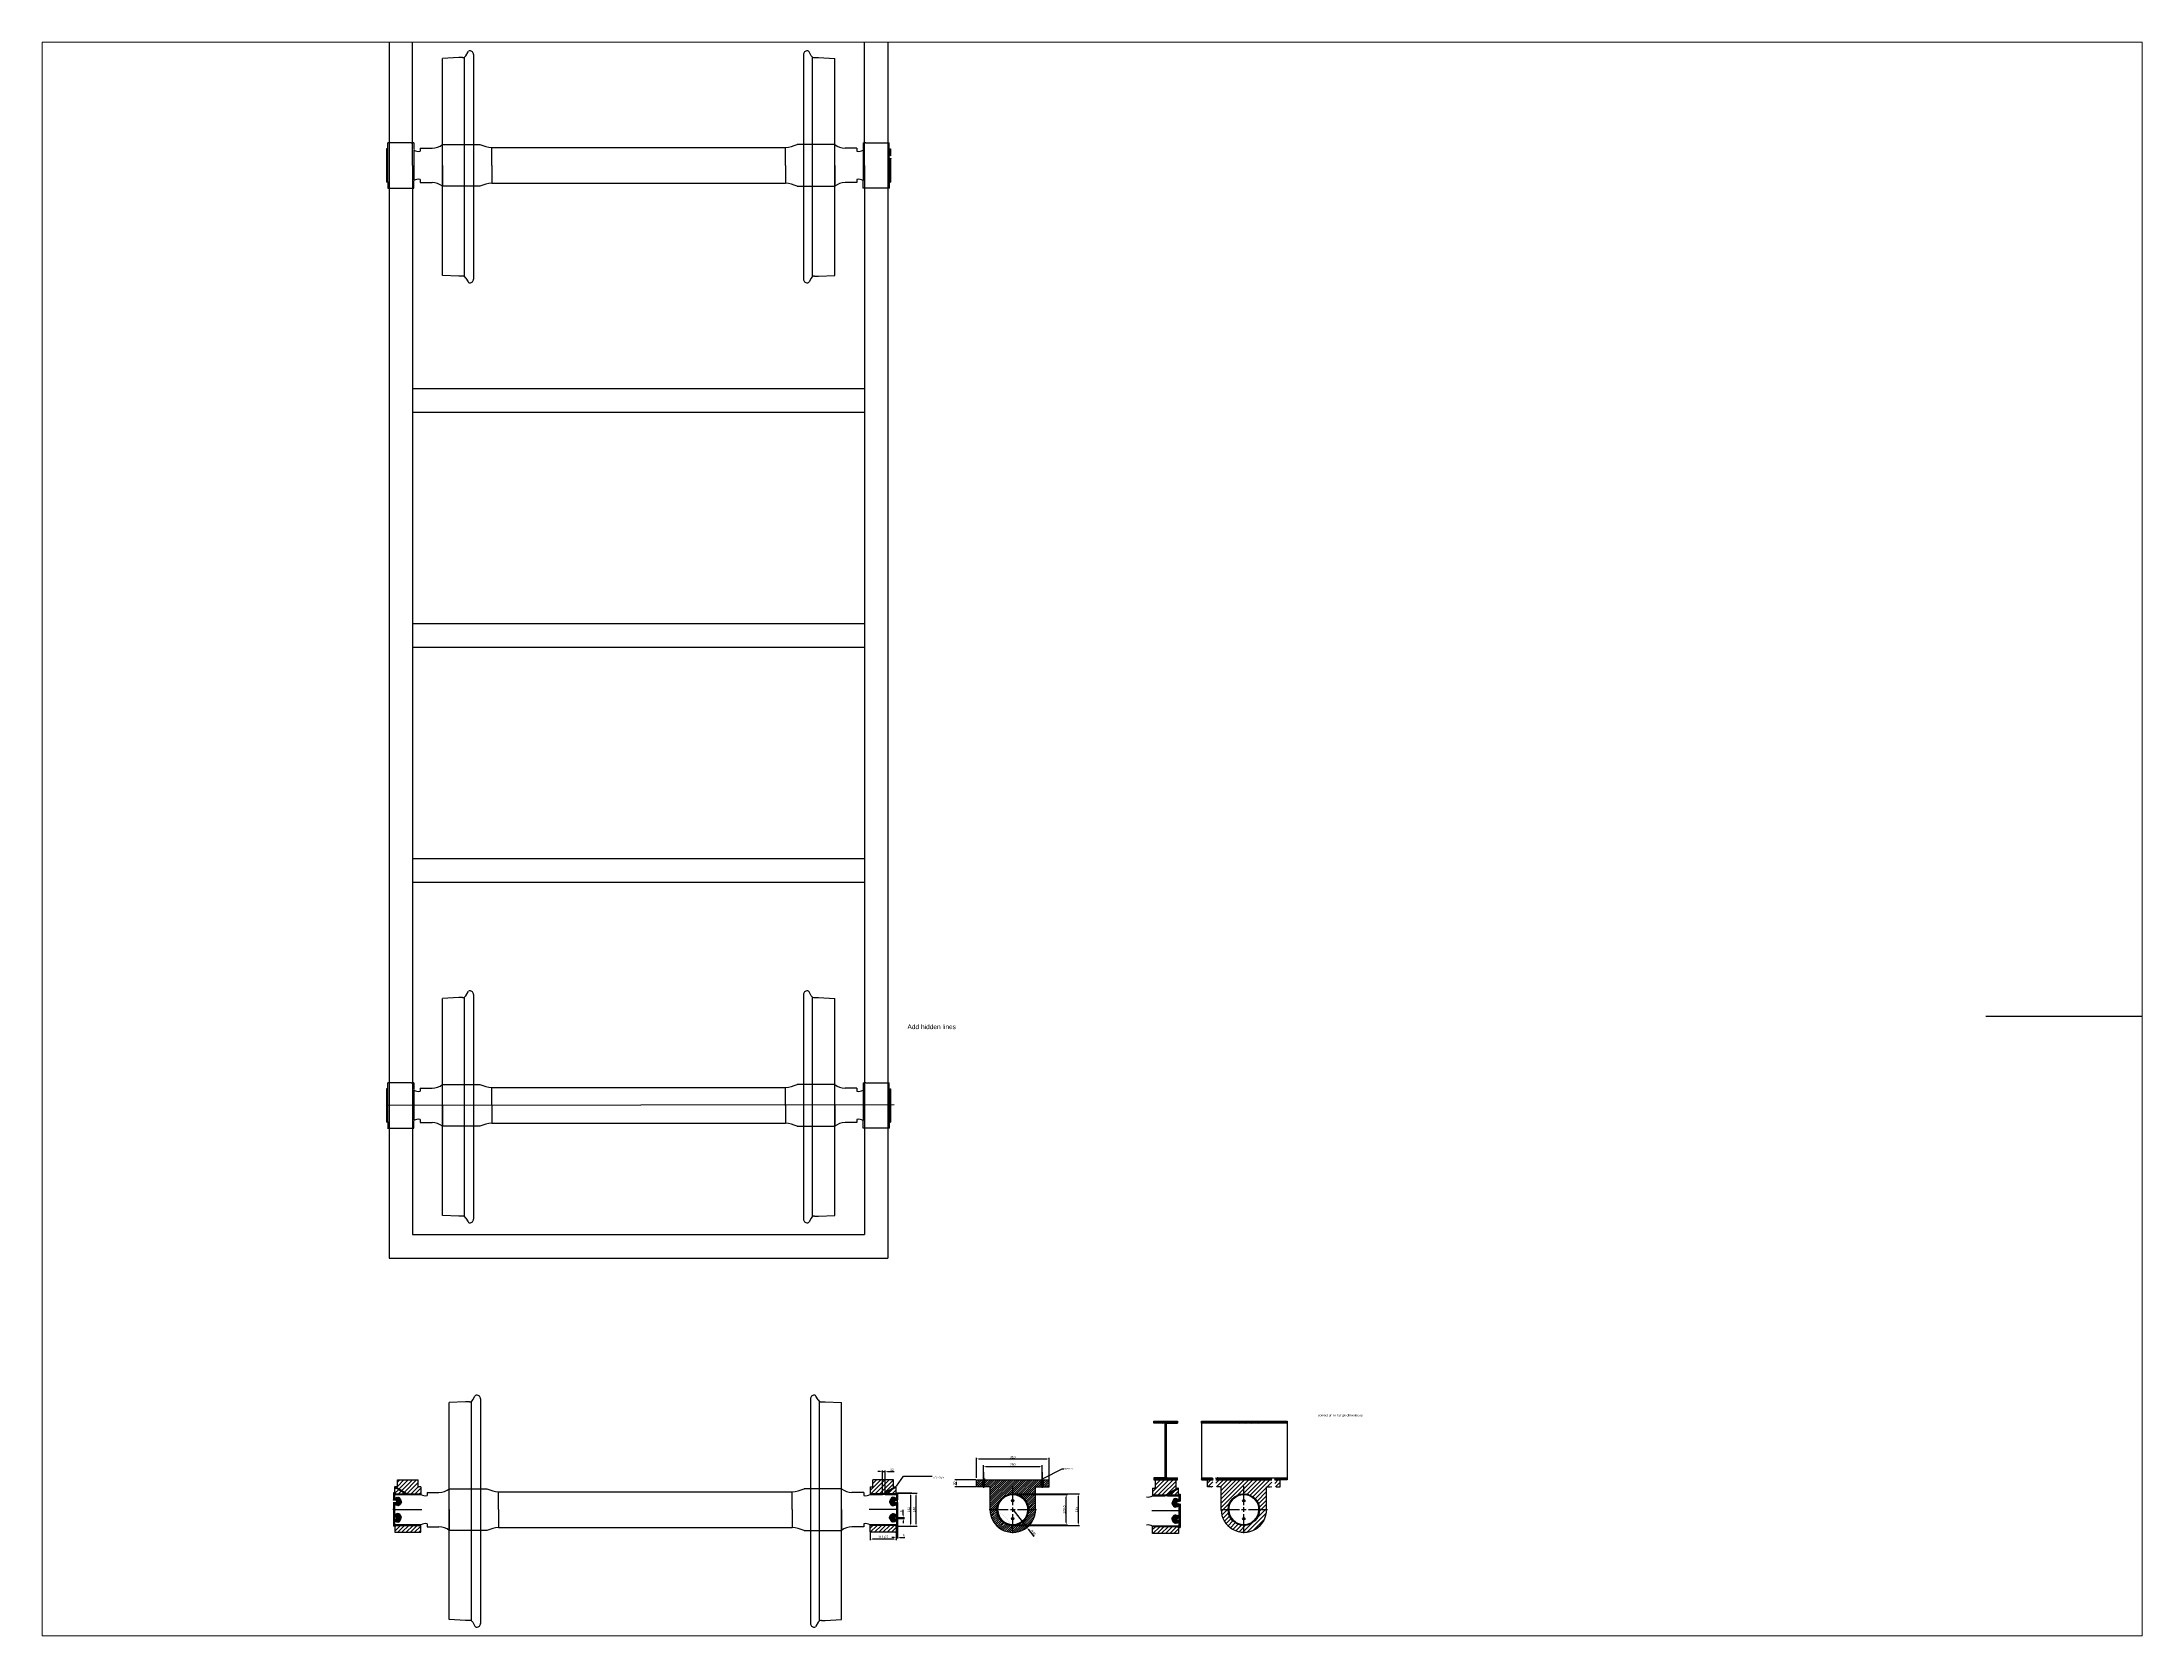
# Paper-space layout 'Layout1' of a CAD drawing. Header units: millimetres. Extents: x 26 to 231, y 20 to 176.
# The model-space entities are those that its viewports show. They can reach past a viewport. Long polylines and large blocks are cut down to what shows.
import ezdxf
from ezdxf import colors
from ezdxf.entities.mleader import LeaderData, LeaderLine
from ezdxf.math import Vec2, Vec3

# ---------------------------------------------------------------- set-up
doc = ezdxf.new("R2010")
doc.units = ezdxf.units.MM
for name, pattern in [('AM_ISO02W050x2', [3.75, 3, -0.75]), ('AM_ISO08W050', [18, 12, -1.5, 3, -1.5]), ('CENTER2', [28.575, 19.05, -3.175, 3.175, -3.175])]:
    doc.linetypes.add(name, pattern=pattern)
doc.styles.get("Standard").update_dxf_attribs({"font": 'arial.ttf'})
doc.dimstyles.new('ISO-25', dxfattribs={"dimscale": 4, "dimtxt": 2.5, "dimasz": 2.5, "dimexe": 1.25, "dimexo": 0.625, "dimtad": 1, "dimtxsty": 'Standard', "dimcen": 2.5, "dimadec": 0, "dimazin": 0, "dimtfac": 1, "dimtmove": 0, "dimatfit": 3, "dimfxl": 1, "dimarcsym": 0})
pattern_1 = [(45, (-0.947, 0), (-8.980256, 8.980256), [])]
pattern_2 = [(135, (1202.4908, -5.6777), (-2.245064, -2.245064), [])]
pattern_3 = [(45, (1202.491, -5.678), (-8.980256, 8.980256), [])]
pattern_4 = [(45, (1202.4908, -5.6777), (-2.245064, 2.245064), [])]
pattern_5 = [(45, (-6634.364, -4482.963), (-8.980256, 8.980256), [])]
pattern_6 = [(45, (-6634.364, -4482.9627), (-2.245064, 2.245064), [])]

# ---------------------------------------------------------------- blocks, each defined once
blk = doc.blocks.new('*U3')
at = {"color": 0, "linetype": 'CENTER2', "transparency": 16777216}
blk.add_line((0, 33.615), (0, -33.615), dxfattribs=at)
blk = doc.blocks.new('*U4')
at = {"color": 0, "linetype": 'CENTER2', "transparency": 16777216}
blk.add_line((0, 33.615), (0, -33.615), dxfattribs=at)
blk = doc.blocks.new('*U5')
at = {"color": 0, "linetype": 'CENTER2', "transparency": 16777216}
blk.add_line((26.6, 16.4), (-26.6, -16.4), dxfattribs=at)
blk = doc.blocks.new('*U6')
at = {"color": 0, "linetype": 'CENTER2', "transparency": 16777216}
blk.add_line((59.5, 0), (-59.5, 0), dxfattribs=at)
blk = doc.blocks.new('*D7')
at = {"color": 0, "lineweight": -2, "transparency": 16777216}
for p, q in [((3387.5, 1829.2), (3668.2, 1829.2)), ((3663.2, 1819.2), (3663.2, 1704.9)), ((3387.5, 1694.9), (3668.2, 1694.9))]:
    blk.add_line(p, q, dxfattribs=at)
at = {"color": 0, "transparency": 16777216}
for points in [[(3661.6, 1819.2), (3664.9, 1819.2), (3663.2, 1829.2)], [(3661.6, 1704.9), (3664.9, 1704.9), (3663.2, 1694.9)]]:
    blk.add_solid(points, dxfattribs=at)
at = {"layer": 'Defpoints', "color": 0, "transparency": 16777216}
for p in [(3385, 1829.2), (3385, 1694.9), (3663.2, 1694.9)]:
    blk.add_point(p, dxfattribs=at)
at = {"color": 0, "transparency": 16777216, "insert": (3655.6, 1762), "char_height": 10, "attachment_point": 5, "rotation": 90}
blk.add_mtext('135', dxfattribs=at)
blk = doc.blocks.new('*D8')
at = {"color": 0, "lineweight": -2, "transparency": 16777216}
for p, q in [((3387.5, 1826.3), (3617.6, 1826.3)), ((3612.6, 1707.8), (3612.6, 1816.3)), ((3387.5, 1697.8), (3617.6, 1697.8))]:
    blk.add_line(p, q, dxfattribs=at)
at = {"color": 0, "transparency": 16777216}
for points in [[(3610.9, 1816.3), (3614.2, 1816.3), (3612.6, 1826.3)], [(3610.9, 1707.8), (3614.2, 1707.8), (3612.6, 1697.8)]]:
    blk.add_solid(points, dxfattribs=at)
at = {"layer": 'Defpoints', "color": 0, "transparency": 16777216}
for p in [(3385, 1826.3), (3612.6, 1826.3), (3385, 1697.8)]:
    blk.add_point(p, dxfattribs=at)
at = {"color": 0, "transparency": 16777216, "insert": (3604.1, 1762), "char_height": 10, "attachment_point": 5, "rotation": 90}
blk.add_mtext('128,5', dxfattribs=at)
blk = doc.blocks.new('*U9')
at = {"color": 0, "linetype": 'CENTER2', "transparency": 16777216}
for p, q in [((0, 19.3), (0, 100.2)), ((-100.2, 0), (-19.3, 0)), ((19.3, 0), (100.2, 0)), ((0, -100.2), (0, -19.3))]:
    blk.add_line(p, q, dxfattribs=at)
at = {"color": 0, "linetype": 'Continuous', "transparency": 16777216}
for p, q in [((-9.7, 0), (9.7, 0)), ((0, -9.7), (0, 9.7))]:
    blk.add_line(p, q, dxfattribs=at)
blk = doc.blocks.new('*D10')
at = {"color": 0, "lineweight": -2, "transparency": 16777216}
for p, q in [((3385, 1762.1), (3445, 1686.2)), ((3475.4, 1647.8), (3451.2, 1678.4))]:
    blk.add_line(p, q, dxfattribs=at)
at = {"color": 0, "transparency": 16777216}
blk.add_solid([(3452.5, 1679.4), (3449.9, 1677.3), (3445, 1686.2)], dxfattribs=at)
at = {"layer": 'Defpoints', "color": 0, "transparency": 16777216}
for p in [(3385, 1762.1), (3445, 1686.2)]:
    blk.add_point(p, dxfattribs=at)
at = {"color": 0, "transparency": 16777216, "insert": (3472.4, 1663.9), "char_height": 10, "attachment_point": 5, "rotation": 308.36962}
blk.add_mtext('R95', dxfattribs=at)
blk = doc.blocks.new('*D11')
at = {"color": 0, "lineweight": -2, "transparency": 16777216}
for p, q in [((3227.1, 1888.5), (3138.7, 1888.5)), ((3143.7, 1878.5), (3143.7, 1868.5)), ((3227.1, 1858.5), (3138.7, 1858.5))]:
    blk.add_line(p, q, dxfattribs=at)
at = {"color": 0, "transparency": 16777216}
for points in [[(3142, 1878.5), (3145.3, 1878.5), (3143.7, 1888.5)], [(3142, 1868.5), (3145.3, 1868.5), (3143.7, 1858.5)]]:
    blk.add_solid(points, dxfattribs=at)
at = {"layer": 'Defpoints', "color": 0, "transparency": 16777216}
for p in [(3229.6, 1888.5), (3143.7, 1858.5), (3229.6, 1858.5)]:
    blk.add_point(p, dxfattribs=at)
at = {"color": 0, "transparency": 16777216, "insert": (3136, 1873.5), "char_height": 10, "attachment_point": 5, "rotation": 90}
blk.add_mtext('30', dxfattribs=at)
blk = doc.blocks.new('*D12')
at = {"color": 0, "lineweight": -2, "transparency": 16777216}
for p, q in [((3259.6, 1891), (3259.6, 1951.1)), ((3269.6, 1946.1), (3499.6, 1946.1)), ((3509.6, 1891), (3509.6, 1951.1))]:
    blk.add_line(p, q, dxfattribs=at)
at = {"color": 0, "transparency": 16777216}
for points in [[(3269.6, 1947.8), (3269.6, 1944.4), (3259.6, 1946.1)], [(3499.6, 1947.8), (3499.6, 1944.4), (3509.6, 1946.1)]]:
    blk.add_solid(points, dxfattribs=at)
at = {"layer": 'Defpoints', "color": 0, "transparency": 16777216}
for p in [(3259.6, 1888.5), (3509.6, 1946.1), (3509.6, 1888.5)]:
    blk.add_point(p, dxfattribs=at)
at = {"color": 0, "transparency": 16777216, "insert": (3384.6, 1953.7), "char_height": 10, "attachment_point": 5}
blk.add_mtext('250', dxfattribs=at)
blk = doc.blocks.new('*D13')
at = {"color": 0, "lineweight": -2, "transparency": 16777216}
for p, q in [((3229.6, 1897), (3229.6, 1982.9)), ((3239.6, 1977.9), (3529.6, 1977.9)), ((3539.6, 1891), (3539.6, 1982.9))]:
    blk.add_line(p, q, dxfattribs=at)
at = {"color": 0, "transparency": 16777216}
for points in [[(3239.6, 1979.6), (3239.6, 1976.3), (3229.6, 1977.9)], [(3529.6, 1979.6), (3529.6, 1976.3), (3539.6, 1977.9)]]:
    blk.add_solid(points, dxfattribs=at)
at = {"layer": 'Defpoints', "color": 0, "transparency": 16777216}
for p in [(3539.6, 1977.9), (3229.6, 1894.5), (3539.6, 1888.5)]:
    blk.add_point(p, dxfattribs=at)
at = {"color": 0, "transparency": 16777216, "insert": (3384.6, 1985.6), "char_height": 10, "attachment_point": 5}
blk.add_mtext('310', dxfattribs=at)
blk = doc.blocks.new('*D14')
at = {"color": 0, "lineweight": -2, "transparency": 16777216}
for p, q in [((2896.7, 1833), (2954.3, 1833)), ((2949.3, 1823), (2949.3, 1701.1)), ((2896.7, 1691.1), (2954.3, 1691.1))]:
    blk.add_line(p, q, dxfattribs=at)
at = {"color": 0, "transparency": 16777216}
for points in [[(2947.7, 1823), (2951, 1823), (2949.3, 1833)], [(2947.7, 1701.1), (2951, 1701.1), (2949.3, 1691.1)]]:
    blk.add_solid(points, dxfattribs=at)
at = {"layer": 'Defpoints', "color": 0, "transparency": 16777216}
for p in [(2894.2, 1833), (2894.2, 1691.1), (2949.3, 1691.1)]:
    blk.add_point(p, dxfattribs=at)
at = {"color": 0, "transparency": 16777216, "insert": (2941.8, 1762.1), "char_height": 10, "attachment_point": 5, "rotation": 90}
blk.add_mtext('142', dxfattribs=at)
blk = doc.blocks.new('*D15')
at = {"color": 0, "lineweight": -2, "transparency": 16777216}
for p, q in [((2892.7, 1832), (2977.9, 1832)), ((2972.9, 1702.1), (2972.9, 1822)), ((2892.7, 1692.1), (2977.9, 1692.1))]:
    blk.add_line(p, q, dxfattribs=at)
at = {"color": 0, "transparency": 16777216}
for points in [[(2971.3, 1822), (2974.6, 1822), (2972.9, 1832)], [(2971.3, 1702.1), (2974.6, 1702.1), (2972.9, 1692.1)]]:
    blk.add_solid(points, dxfattribs=at)
at = {"layer": 'Defpoints', "color": 0, "transparency": 16777216}
for p in [(2890.2, 1832), (2972.9, 1832), (2890.2, 1692.1)]:
    blk.add_point(p, dxfattribs=at)
at = {"color": 0, "transparency": 16777216, "insert": (2965.3, 1762.1), "char_height": 10, "attachment_point": 5, "rotation": 90}
blk.add_mtext('140', dxfattribs=at)
blk = doc.blocks.new('*D16')
at = {"color": 0, "lineweight": -2, "transparency": 16777216}
for p, q in [((2879.2, 1644), (2869.2, 1644)), ((2889.2, 1688.6), (2889.2, 1639)), ((2889.2, 1644), (2894.2, 1644)), ((2894.2, 1688.6), (2894.2, 1639)), ((2904.2, 1644), (2925.8, 1644))]:
    blk.add_line(p, q, dxfattribs=at)
at = {"color": 0, "transparency": 16777216}
for points in [[(2879.2, 1645.6), (2879.2, 1642.3), (2889.2, 1644)], [(2904.2, 1645.6), (2904.2, 1642.3), (2894.2, 1644)]]:
    blk.add_solid(points, dxfattribs=at)
at = {"layer": 'Defpoints', "color": 0, "transparency": 16777216}
for p in [(2889.2, 1691.1), (2894.2, 1691.1), (2894.2, 1644)]:
    blk.add_point(p, dxfattribs=at)
at = {"color": 0, "transparency": 16777216, "insert": (2920, 1651.5), "char_height": 10, "attachment_point": 5}
blk.add_mtext('5', dxfattribs=at)
blk = doc.blocks.new('*D17')
at = {"color": 0, "lineweight": -2, "transparency": 16777216}
for p, q in [((2819.8, 1923.8), (2809.8, 1923.8)), ((2829.8, 1828.9), (2829.8, 1928.8)), ((2829.8, 1923.8), (2841.1, 1923.8)), ((2841.1, 1828.9), (2841.1, 1928.8)), ((2851.1, 1923.8), (2879.4, 1923.8))]:
    blk.add_line(p, q, dxfattribs=at)
at = {"color": 0, "transparency": 16777216}
for points in [[(2819.8, 1925.5), (2819.8, 1922.2), (2829.8, 1923.8)], [(2851.1, 1925.5), (2851.1, 1922.2), (2841.1, 1923.8)]]:
    blk.add_solid(points, dxfattribs=at)
at = {"layer": 'Defpoints', "color": 0, "transparency": 16777216}
for p in [(2841.1, 1923.8), (2829.8, 1826.4), (2841.1, 1826.4)]:
    blk.add_point(p, dxfattribs=at)
at = {"color": 0, "transparency": 16777216, "insert": (2870.2, 1931.4), "char_height": 10, "attachment_point": 5}
blk.add_mtext('12', dxfattribs=at)
blk = doc.blocks.new('*D18')
at = {"color": 0, "lineweight": -2, "transparency": 16777216}
for p, q in [((2885, 1729), (2923.5, 1729)), ((2885, 1724.1), (2923.5, 1724.1)), ((2918.5, 1739), (2918.5, 1760.6)), ((2918.5, 1724.1), (2918.5, 1729)), ((2918.5, 1714.1), (2918.5, 1704.1))]:
    blk.add_line(p, q, dxfattribs=at)
at = {"color": 0, "transparency": 16777216}
for points in [[(2916.8, 1739), (2920.1, 1739), (2918.5, 1729)], [(2916.8, 1714.1), (2920.1, 1714.1), (2918.5, 1724.1)]]:
    blk.add_solid(points, dxfattribs=at)
at = {"layer": 'Defpoints', "color": 0, "transparency": 16777216}
for p in [(2882.5, 1729), (2882.5, 1724.1), (2918.5, 1729)]:
    blk.add_point(p, dxfattribs=at)
at = {"color": 0, "transparency": 16777216, "insert": (2910.9, 1754.8), "char_height": 10, "attachment_point": 5, "rotation": 90}
blk.add_mtext('5', dxfattribs=at)
blk = doc.blocks.new('*U19')
at = {"color": 0, "linetype": 'CENTER2', "transparency": 16777216}
blk.add_line((-26.6, 16.4), (26.6, -16.4), dxfattribs=at)
blk = doc.blocks.new('*U20')
at = {"color": 0, "linetype": 'CENTER2', "transparency": 16777216}
blk.add_line((-59.5, 0), (59.5, 0), dxfattribs=at)
blk = doc.blocks.new('*D21')
at = {"color": 0, "lineweight": -2, "transparency": 16777216}
for p, q in [((2777.2, 1663.1), (2777.2, 1631.5)), ((2878.2, 1636.5), (2787.2, 1636.5)), ((2888.2, 1663.1), (2888.2, 1631.5))]:
    blk.add_line(p, q, dxfattribs=at)
at = {"color": 0, "transparency": 16777216}
for points in [[(2787.2, 1638.2), (2787.2, 1634.9), (2777.2, 1636.5)], [(2878.2, 1638.2), (2878.2, 1634.9), (2888.2, 1636.5)]]:
    blk.add_solid(points, dxfattribs=at)
at = {"layer": 'Defpoints', "color": 0, "transparency": 16777216}
for p in [(2777.2, 1665.6), (2777.2, 1636.5), (2888.2, 1665.6)]:
    blk.add_point(p, dxfattribs=at)
at = {"color": 0, "transparency": 16777216, "insert": (2832.7, 1645), "char_height": 10, "attachment_point": 5}
blk.add_mtext('111,05', dxfattribs=at)
blk = doc.blocks.new('*U37')
at = {"color": 0, "linetype": 'CENTER2', "transparency": 16777216}
blk.add_line((26.6, 16.4), (-26.6, -16.4), dxfattribs=at)
blk = doc.blocks.new('*U38')
at = {"color": 0, "linetype": 'CENTER2', "transparency": 16777216}
blk.add_line((59.5, 0), (-59.5, 0), dxfattribs=at)
blk = doc.blocks.new('*U39')
at = {"color": 0, "linetype": 'CENTER2', "transparency": 16777216}
for p, q in [((0, 19.3), (0, 100.2)), ((-100.2, 0), (-19.3, 0)), ((19.3, 0), (100.2, 0)), ((0, -100.2), (0, -19.3))]:
    blk.add_line(p, q, dxfattribs=at)
at = {"color": 0, "linetype": 'Continuous', "transparency": 16777216}
for p, q in [((-9.7, 0), (9.7, 0)), ((0, -9.7), (0, 9.7))]:
    blk.add_line(p, q, dxfattribs=at)

msp = doc.modelspace()

# ---------------------------------------------------------------- hatches: boundary and pattern name
h = msp.add_hatch()
h.set_pattern_fill('ANSI31', color=256)
h.set_pattern_definition(pattern_6)
h.paths.add_polyline_path([(4038.546, 2127.189, -0.41421356), (4041.546, 2130.189), (4085.646, 2130.189), (4085.646, 2138.789), (3985.646, 2138.789), (3985.646, 2130.189), (4029.746, 2130.189, -0.41421356), (4032.746, 2127.189), (4032.746, 1900.389, -0.41421356), (4029.746, 1897.389), (3985.646, 1897.389), (3985.646, 1888.789), (4085.646, 1888.789), (4085.646, 1897.389), (4041.546, 1897.389, -0.41421356), (4038.546, 1900.389)])
h.paths.add_polyline_path([(4552.895, 2130.189), (4552.895, 2138.789), (4187.676, 2138.789), (4187.676, 2130.189)])
h = msp.add_hatch()
h.set_pattern_fill('ANSI31', color=256, scale=4)
h.paths.add_polyline_path([(764.49, 1858.467), (765.156, 1858.467), (765.156, 1888.467), (853.156, 1888.467), (853.156, 1858.467), (856.656, 1858.467), (861.924, 1858.467), (865.156, 1858.467), (865.156, 1829.201), (860.906, 1829.201), (857.406, 1829.201), (807.892, 1829.201), (763.002, 1856.979)])
h = msp.add_hatch()
h.set_pattern_fill('ANSI31', color=256, scale=4)
h.paths.add_polyline_path([(2877.821, 1858.467), (2877.156, 1858.467), (2877.156, 1888.467), (2789.156, 1888.467), (2789.156, 1858.467), (2785.656, 1858.467), (2780.387, 1858.467), (2777.156, 1858.467), (2777.156, 1829.201), (2781.406, 1829.201), (2784.906, 1829.201), (2834.419, 1829.201), (2879.309, 1856.979)])
h = msp.add_hatch()
h.set_pattern_fill('ANSI31', color=256, scale=2)
h.paths.add_polyline_path([(3254.631, 1888.467), (3229.63, 1888.467), (3229.63, 1858.467), (3254.631, 1858.467)])
h.paths.add_polyline_path([(3539.634, 1888.467), (3514.633, 1888.467), (3514.633, 1858.467), (3539.634, 1858.467)])
h = msp.add_hatch()
h.set_pattern_fill('ANSI31', color=256, scale=2)
edge = h.paths.add_edge_path()
edge.add_line((3504.633, 1888.467), (3481.052, 1888.467))
edge.add_line((3481.052, 1888.467), (3288.212, 1888.467))
edge.add_line((3288.212, 1888.467), (3264.631, 1888.467))
edge.add_line((3264.631, 1888.467), (3264.631, 1858.467))
edge.add_line((3264.631, 1858.467), (3288.212, 1858.467))
edge.add_line((3288.212, 1858.467), (3288.212, 1762.051))
edge.add_line((3288.212, 1762.051), (3317.472, 1762.051))
edge.add_arc((3384.632, 1762.047), 67.16, 0.0033332, 179.9966668, ccw=False)
edge.add_line((3451.792, 1762.051), (3481.695, 1762.051))
edge.add_line((3481.695, 1762.051), (3481.052, 1858.467))
edge.add_line((3481.052, 1858.467), (3504.633, 1858.467))
edge.add_line((3504.633, 1858.467), (3504.633, 1888.467))
edge = h.paths.add_edge_path()
edge.add_line((3317.472, 1762.051), (3288.212, 1762.051))
edge.add_arc((3384.953, 1762.051), 96.741, 180, 270)
edge.add_line((3384.953, 1665.31), (3384.953, 1694.888))
edge.add_arc((3384.632, 1762.047), 67.16, 179.9966668, 270.2741329, ccw=False)
edge = h.paths.add_edge_path()
edge.add_line((3481.695, 1762.047), (3481.695, 1762.051))
edge.add_line((3481.695, 1762.051), (3451.792, 1762.051))
edge.add_arc((3384.632, 1762.047), 67.16, -89.7258671, 0.0033332, ccw=False)
edge.add_line((3384.953, 1694.888), (3384.953, 1665.31))
edge.add_arc((3384.953, 1762.051), 96.741, 270, 359.9976706)
h = msp.add_hatch()
h.set_pattern_fill('ANSI31', color=256, scale=4)
h.set_pattern_definition(pattern_3)
h.paths.add_polyline_path([(4080.312, 1852.789), (4079.646, 1852.789), (4079.646, 1888.789), (3991.646, 1888.789), (3991.646, 1852.789), (3988.146, 1852.789), (3982.878, 1852.789), (3979.646, 1852.789), (3979.646, 1823.524), (3983.896, 1823.524), (3987.396, 1823.524), (4036.91, 1823.524), (4081.8, 1851.301)])
h = msp.add_hatch()
h.set_pattern_fill('ANSI31', color=256)
h.set_pattern_definition(pattern_6)
h.paths.add_polyline_path([(4486.93, 1888.789), (4487.723, 1888.789), (4487.723, 1893.761), (4487.723, 1895.575), (4487.723, 1897.389), (4482.358, 1897.389), (4255.851, 1897.389), (4254.2, 1897.389), (4248.834, 1897.389), (4248.834, 1895.575), (4248.834, 1893.761), (4248.834, 1888.789), (4250.278, 1888.789)])
h.paths.add_polyline_path([(4187.676, 1897.389), (4187.676, 1888.789), (4213.277, 1888.789), (4236.928, 1888.789), (4237.721, 1888.789), (4237.721, 1893.761), (4237.721, 1895.575), (4237.721, 1897.389), (4232.356, 1897.389), (4230.705, 1897.389)])
h.paths.add_polyline_path([(4552.895, 1888.789), (4552.895, 1897.389), (4498.836, 1897.389), (4498.836, 1895.575), (4498.836, 1893.761), (4498.836, 1888.789), (4499.63, 1888.789), (4523.281, 1888.789)])
h = msp.add_hatch()
h.set_pattern_fill('ANSI31', color=256, scale=4, style=0)
h.set_pattern_definition(pattern_5)
edge = h.paths.add_edge_path(flags=0)
edge.add_line((4213.277, 1858.789), (4236.928, 1858.789))
edge.add_line((4213.277, 1888.789), (4213.277, 1858.789))
edge.add_line((4236.928, 1888.789), (4213.277, 1888.789))
edge.add_line((4236.928, 1888.789), (4236.928, 1858.789))
edge = h.paths.add_edge_path(flags=0)
edge.add_line((4499.63, 1858.789), (4499.63, 1888.789))
edge.add_line((4523.281, 1888.789), (4499.63, 1888.789))
edge.add_line((4523.281, 1858.789), (4523.281, 1888.789))
edge.add_line((4499.63, 1858.789), (4523.281, 1858.789))
edge = h.paths.add_edge_path(flags=0)
edge.add_line((4236.928, 1888.789), (4236.928, 1858.789))
edge.add_line((4238.278, 1888.789), (4236.928, 1888.789))
edge.add_line((4238.278, 1858.789), (4238.278, 1888.789))
edge.add_line((4236.928, 1858.789), (4238.278, 1858.789))
edge = h.paths.add_edge_path(flags=0)
edge.add_line((4499.63, 1858.789), (4499.63, 1888.789))
edge.add_line((4498.28, 1858.789), (4499.63, 1858.789))
edge.add_line((4498.28, 1888.789), (4498.28, 1858.789))
edge.add_line((4499.63, 1888.789), (4498.28, 1888.789))
edge = h.paths.add_edge_path(flags=0)
edge.add_line((4236.928, 1888.789), (4236.928, 1858.789))
edge.add_line((4238.278, 1888.789), (4236.928, 1888.789))
edge.add_line((4238.278, 1858.789), (4238.278, 1888.789))
edge.add_line((4236.928, 1858.789), (4238.278, 1858.789))
edge = h.paths.add_edge_path(flags=0)
edge.add_line((4499.63, 1858.789), (4499.63, 1888.789))
edge.add_line((4498.28, 1858.789), (4499.63, 1858.789))
edge.add_line((4498.28, 1888.789), (4498.28, 1858.789))
edge.add_line((4499.63, 1888.789), (4498.28, 1888.789))
h = msp.add_hatch()
h.set_pattern_fill('ANSI31', color=256, scale=4)
h.set_pattern_definition(pattern_5)
h.paths.add_polyline_path([(4464.699, 1858.789), (4480.821, 1858.789), (4486.93, 1858.789), (4486.93, 1888.789), (4249.628, 1888.789), (4249.628, 1858.789), (4255.736, 1858.789), (4271.859, 1858.789), (4271.859, 1762.373, 0.99997967), (4465.341, 1762.369)])
h.paths.add_polyline_path([(4435.439, 1762.369, -1), (4301.119, 1762.369, -1)], flags=16)
h.paths.add_polyline_path([(4363.279, 1826.49), (4363.279, 1826.619), (4363.279, 1828.104), (4370.028, 1828.104), (4373.279, 1828.104), (4373.279, 1826.49, -25.68706991)], flags=0)
h.paths.add_polyline_path([(4432.529, 1762.369, -1), (4304.029, 1762.369, -1)], flags=0)
h.paths.add_polyline_path([(4373.279, 1800.877, -1), (4363.278, 1800.877, -1)], flags=0)
h.paths.add_polyline_path([(4370.696, 1800.773, -1), (4365.862, 1800.773, -1)], flags=0)
h.paths.add_polyline_path([(4373.279, 1723.894, -1), (4363.278, 1723.894, -1)], flags=0)
h.paths.add_polyline_path([(4370.696, 1723.966, -1), (4365.862, 1723.966, -1)], flags=0)
h = msp.add_hatch()
h.set_pattern_fill('ANSI31', color=256)
edge = h.paths.add_edge_path()
edge.add_line((762.35, 1800.035), (762.35, 1795.059))
edge.add_line((762.35, 1795.059), (759.854, 1795.059))
edge.add_line((759.854, 1795.059), (758.586, 1794.372))
edge.add_line((758.586, 1794.372), (753.156, 1794.372))
edge.add_line((753.156, 1794.372), (753.156, 1793.578))
edge.add_line((753.156, 1793.578), (753.156, 1782.092))
edge.add_spline(control_points=[(753.156, 1782.092), (760.101, 1782.092), (768.008, 1775.771), (775.283, 1781.776), (785.087, 1795.049), (778.762, 1799.789), (778.762, 1811.482), (765.478, 1817.803), (753.156, 1809.902)], knot_values=[0, 0, 0, 0, 1, 2, 3, 4, 5, 6, 6, 6, 6], degree=3, periodic=0)
edge.add_line((753.156, 1809.902), (753.156, 1801.516))
edge.add_line((753.156, 1801.516), (753.156, 1800.722))
edge.add_line((753.156, 1800.722), (758.586, 1800.722))
edge.add_line((758.586, 1800.722), (759.856, 1800.035))
edge.add_line((759.856, 1800.035), (762.35, 1800.035))
h = msp.add_hatch()
h.set_pattern_fill('ANSI31', color=256, scale=4)
h.paths.add_polyline_path([(760.906, 1829.201), (757.406, 1829.201), (757.406, 1832.047), (754.156, 1832.047), (754.156, 1858.467), (754.862, 1858.467), (756.351, 1856.979), (801.24, 1829.201)])
h = msp.add_hatch()
h.set_pattern_fill('ANSI31', color=256, angle=90)
h.paths.add_polyline_path([(812.481, 1826.361), (812.481, 1829.201), (860.906, 1829.201), (865.156, 1829.201), (865.156, 1826.361), (860.906, 1826.361)])
h.paths.add_polyline_path([(754.156, 1826.361), (754.159, 1829.201), (801.24, 1829.201), (801.24, 1826.361)])
h = msp.add_hatch()
h.set_pattern_fill('ANSI31', color=256, angle=90)
h.paths.add_polyline_path([(754.159, 1832.047), (757.406, 1832.047), (757.406, 1829.201), (801.24, 1829.201), (803.535, 1827.781), (801.24, 1826.361), (757.406, 1826.361), (754.159, 1826.361)])
h = msp.add_hatch()
h.set_pattern_fill('ANSI31', color=256, angle=90)
h.paths.add_polyline_path([(2829.83, 1826.361), (2829.83, 1829.201), (2781.406, 1829.201), (2777.156, 1829.201), (2777.156, 1826.361), (2781.406, 1826.361)])
h.paths.add_polyline_path([(2888.156, 1826.361), (2888.152, 1829.201), (2841.071, 1829.201), (2841.071, 1826.361)])
h = msp.add_hatch()
h.set_pattern_fill('ANSI31', color=256, angle=90)
h.paths.add_polyline_path([(2888.152, 1832.047), (2884.906, 1832.047), (2884.906, 1829.201), (2841.071, 1829.201), (2838.776, 1827.781), (2841.071, 1826.361), (2884.906, 1826.361), (2888.152, 1826.361)])
h = msp.add_hatch()
h.set_pattern_fill('ANSI31', color=256, scale=4)
h.paths.add_polyline_path([(2881.406, 1829.201), (2884.906, 1829.201), (2884.906, 1832.047), (2888.156, 1832.047), (2888.156, 1858.467), (2887.449, 1858.467), (2885.961, 1856.979), (2841.071, 1829.201)])
h = msp.add_hatch()
h.set_pattern_fill('ANSI31', color=256)
edge = h.paths.add_edge_path()
edge.add_spline(control_points=[(2889.156, 1782.092), (2882.21, 1782.092), (2874.303, 1775.771), (2867.028, 1781.776), (2857.224, 1795.049), (2863.549, 1799.789), (2863.549, 1811.482), (2876.833, 1817.803), (2889.156, 1809.902)], knot_values=[0, 0, 0, 0, 1, 2, 3, 4, 5, 6, 6, 6, 6], degree=3, periodic=0)
edge.add_line((2889.156, 1809.902), (2889.156, 1800.722))
edge.add_line((2889.156, 1800.722), (2883.726, 1800.722))
edge.add_line((2883.726, 1800.722), (2882.456, 1800.035))
edge.add_line((2882.456, 1800.035), (2882.456, 1795.06))
edge.add_line((2882.456, 1795.06), (2883.726, 1794.372))
edge.add_line((2883.726, 1794.372), (2889.156, 1794.372))
edge.add_line((2889.156, 1794.372), (2889.156, 1782.092))
h = msp.add_hatch()
h.set_pattern_fill('ANSI31', color=256, angle=90)
h.paths.add_polyline_path([(3379.632, 1827.781), (3384.632, 1827.781), (3384.632, 1829.207, 0.41421356), (3317.472, 1762.047, 1), (3451.792, 1762.047, 0.41421356), (3384.632, 1829.207), (3384.632, 1827.781), (3386.381, 1827.781), (3389.632, 1827.781), (3389.632, 1826.297), (3389.632, 1826.167, -25.68706991), (3379.632, 1826.167), (3379.632, 1826.297)])
h = msp.add_hatch()
h.set_pattern_fill('ANSI31', color=256, angle=90)
h.set_pattern_definition(pattern_2)
h.paths.add_polyline_path([(4032.321, 1820.684), (4032.321, 1823.524), (3983.896, 1823.524), (3979.646, 1823.524), (3979.646, 1820.684), (3983.896, 1820.684)])
h.paths.add_polyline_path([(4090.646, 1820.684), (4090.643, 1823.524), (4043.562, 1823.524), (4043.562, 1820.684)])
h = msp.add_hatch()
h.set_pattern_fill('ANSI31', color=256, angle=90)
h.set_pattern_definition(pattern_2)
h.paths.add_polyline_path([(4090.643, 1826.369), (4087.396, 1826.369), (4087.396, 1823.524), (4043.562, 1823.524), (4041.267, 1822.104), (4043.562, 1820.684), (4087.396, 1820.684), (4090.643, 1820.684)])
h = msp.add_hatch()
h.set_pattern_fill('ANSI31', color=256, scale=4)
h.set_pattern_definition(pattern_3)
h.paths.add_polyline_path([(4083.896, 1823.524), (4087.396, 1823.524), (4087.396, 1826.369), (4090.646, 1826.369), (4090.646, 1852.789), (4089.94, 1852.789), (4088.451, 1851.301), (4043.562, 1823.524)])
h = msp.add_hatch()
h.set_pattern_fill('ANSI31', color=256, style=0)
h.set_pattern_definition(pattern_4)
edge = h.paths.add_edge_path(flags=0)
edge.add_line((4086.204, 1795.038), (4085.216, 1795.038))
edge.add_line((4085.216, 1795.038), (4083.946, 1794.35))
edge.add_line((4083.946, 1794.35), (4083.946, 1789.375))
edge.add_line((4083.946, 1789.375), (4085.216, 1788.688))
edge.add_line((4085.216, 1788.688), (4091.646, 1788.688))
edge.add_line((4091.646, 1788.688), (4091.646, 1776.414))
edge.add_spline(control_points=[(4091.646, 1776.414), (4084.701, 1776.414), (4076.794, 1770.093), (4069.519, 1776.098), (4059.715, 1789.371), (4066.04, 1794.112), (4066.04, 1805.805), (4079.324, 1812.125), (4091.646, 1804.225)], knot_values=[0, 0, 0, 0, 1, 2, 3, 4, 5, 6, 6, 6, 6], degree=3, periodic=0)
edge.add_line((4091.646, 1804.225), (4091.646, 1795.044))
edge.add_line((4091.646, 1795.044), (4086.216, 1795.044))
edge.add_line((4086.216, 1795.044), (4086.204, 1795.038))
edge = h.paths.add_edge_path(flags=0)
edge.add_line((4086.204, 1795.038), (4085.216, 1795.038))
edge.add_line((4086.204, 1795.038), (4084.946, 1794.357))
edge.add_line((4084.946, 1794.357), (4084.946, 1789.382))
edge.add_line((4084.946, 1789.382), (4086.216, 1788.694))
edge.add_line((4086.216, 1788.694), (4091.646, 1788.694))
edge.add_line((4091.646, 1788.694), (4091.646, 1788.688))
edge.add_line((4085.216, 1788.688), (4091.646, 1788.688))
edge.add_line((4083.946, 1789.375), (4085.216, 1788.688))
edge.add_line((4083.946, 1794.35), (4083.946, 1789.375))
edge.add_line((4085.216, 1795.038), (4083.946, 1794.35))
edge = h.paths.add_edge_path(flags=0)
edge.add_line((4086.204, 1795.038), (4085.216, 1795.038))
edge.add_line((4086.204, 1795.038), (4084.946, 1794.357))
edge.add_line((4084.946, 1794.357), (4084.946, 1789.382))
edge.add_line((4084.946, 1789.382), (4086.216, 1788.694))
edge.add_line((4086.216, 1788.694), (4091.646, 1788.694))
edge.add_line((4091.646, 1788.694), (4091.646, 1788.688))
edge.add_line((4085.216, 1788.688), (4091.646, 1788.688))
edge.add_line((4083.946, 1789.375), (4085.216, 1788.688))
edge.add_line((4083.946, 1794.35), (4083.946, 1789.375))
edge.add_line((4085.216, 1795.038), (4083.946, 1794.35))
h = msp.add_hatch()
h.set_pattern_fill('ANSI31', color=256, angle=90)
h.set_pattern_definition([(135, (983.6468, 0.3223), (-2.245064, -2.245064), [])])
h.paths.add_polyline_path([(4363.279, 1828.104), (4368.279, 1828.104), (4368.279, 1829.529, 0.41421356), (4301.119, 1762.369, 1), (4435.439, 1762.369, 0.41421356), (4368.279, 1829.529), (4368.279, 1828.104), (4370.028, 1828.104), (4373.279, 1828.104), (4373.279, 1826.619), (4373.279, 1826.49, -25.68706991), (4363.279, 1826.49), (4363.279, 1826.619)])
h = msp.add_hatch()
h.set_pattern_fill('ANSI31', color=256)
edge = h.paths.add_edge_path()
edge.add_spline(control_points=[(753.156, 1714.192), (765.478, 1706.291), (778.762, 1712.612), (778.762, 1724.305), (785.087, 1729.045), (775.283, 1742.319), (768.008, 1748.323), (760.101, 1742.003), (753.156, 1742.003)], knot_values=[0, 0, 0, 0, 1, 2, 3, 4, 5, 6, 6, 6, 6], degree=3, periodic=0)
edge.add_line((753.156, 1742.003), (753.156, 1729.722))
edge.add_line((753.156, 1729.722), (758.586, 1729.722))
edge.add_line((758.586, 1729.722), (759.856, 1729.035))
edge.add_line((759.856, 1729.035), (759.856, 1724.06))
edge.add_line((759.856, 1724.06), (758.586, 1723.372))
edge.add_line((758.586, 1723.372), (753.156, 1723.372))
edge.add_line((753.156, 1723.372), (753.156, 1714.192))
h = msp.add_hatch()
h.set_pattern_fill('ANSI31', color=256)
edge = h.paths.add_edge_path()
edge.add_line((2879.952, 1729.031), (2882.448, 1729.031))
edge.add_line((2882.448, 1729.031), (2883.726, 1729.722))
edge.add_line((2883.726, 1729.722), (2889.156, 1729.722))
edge.add_line((2889.156, 1729.722), (2889.156, 1742.003))
edge.add_spline(control_points=[(2889.156, 1742.003), (2882.21, 1742.003), (2874.303, 1748.323), (2867.028, 1742.319), (2857.224, 1729.045), (2863.549, 1724.305), (2863.549, 1712.612), (2876.833, 1706.291), (2889.156, 1714.192)], knot_values=[0, 0, 0, 0, 1, 2, 3, 4, 5, 6, 6, 6, 6], degree=3, periodic=0)
edge.add_line((2889.156, 1714.192), (2889.156, 1723.372))
edge.add_line((2889.156, 1723.372), (2883.726, 1723.372))
edge.add_line((2883.726, 1723.372), (2882.421, 1724.078))
edge.add_line((2882.421, 1724.078), (2879.952, 1724.078))
edge.add_line((2879.952, 1724.078), (2879.952, 1729.031))
h = msp.add_hatch()
h.set_pattern_fill('ANSI31', color=256)
h.set_pattern_definition(pattern_4)
edge = h.paths.add_edge_path()
edge.add_line((4082.442, 1723.353), (4084.939, 1723.353))
edge.add_line((4084.939, 1723.353), (4086.216, 1724.044))
edge.add_line((4086.216, 1724.044), (4091.646, 1724.044))
edge.add_line((4091.646, 1724.044), (4091.646, 1736.325))
edge.add_spline(control_points=[(4091.646, 1736.325), (4084.701, 1736.325), (4076.794, 1742.645), (4069.519, 1736.641), (4059.715, 1723.368), (4066.04, 1718.627), (4066.04, 1706.934), (4079.324, 1700.613), (4091.646, 1708.514)], knot_values=[0, 0, 0, 0, 1, 2, 3, 4, 5, 6, 6, 6, 6], degree=3, periodic=0)
edge.add_line((4091.646, 1708.514), (4091.646, 1717.694))
edge.add_line((4091.646, 1717.694), (4086.216, 1717.694))
edge.add_line((4086.216, 1717.694), (4084.912, 1718.401))
edge.add_line((4084.912, 1718.401), (4082.442, 1718.401))
edge.add_line((4082.442, 1718.401), (4082.442, 1723.353))
h = msp.add_hatch()
h.set_pattern_fill('ANSI31', color=256, scale=4)
h.set_pattern_definition(pattern_1)
h.paths.add_polyline_path([(754.129, 1692.058), (757.406, 1692.047), (757.406, 1694.893), (865.156, 1694.893), (865.156, 1665.627), (754.102, 1665.627)])
h = msp.add_hatch()
h.set_pattern_fill('ANSI31', color=256, angle=90)
h.paths.add_polyline_path([(757.406, 1692.047), (754.156, 1692.054), (754.156, 1697.74), (805.83, 1697.733), (801.24, 1694.893), (757.406, 1694.893)])
h = msp.add_hatch()
h.set_pattern_fill('ANSI31', color=256, angle=90)
h.paths.add_polyline_path([(757.406, 1693.047), (754.156, 1693.047), (754.156, 1697.733), (865.156, 1697.733), (865.156, 1694.893), (757.406, 1694.893)])
h = msp.add_hatch()
h.set_pattern_fill('ANSI31', color=256, scale=4)
h.set_pattern_definition(pattern_1)
h.paths.add_polyline_path([(2888.183, 1692.058), (2883.959, 1692.047), (2883.959, 1694.893), (2776.209, 1694.893), (2776.209, 1665.627), (2888.209, 1665.627)])
h = msp.add_hatch()
h.set_pattern_fill('ANSI31', color=256, angle=90)
h.paths.add_polyline_path([(2884.906, 1693.047), (2888.156, 1693.047), (2888.156, 1697.733), (2777.156, 1697.733), (2777.156, 1694.893), (2884.906, 1694.893)])
h = msp.add_hatch()
h.set_pattern_fill('ANSI31', color=256, angle=90)
h.paths.add_polyline_path([(2884.906, 1692.047), (2888.156, 1692.054), (2888.156, 1697.74), (2836.481, 1697.733), (2841.071, 1694.893), (2884.906, 1694.893)])
h = msp.add_hatch()
h.set_pattern_fill('ANSI31', color=256, scale=4)
h.set_pattern_definition([(45, (1201.544, -5.678), (-8.980256, 8.980256), [])])
h.paths.add_polyline_path([(4090.673, 1686.38), (4086.45, 1686.369), (4086.45, 1689.215), (3978.7, 1689.215), (3978.7, 1659.949), (4090.7, 1659.949)])
h = msp.add_hatch()
h.set_pattern_fill('ANSI31', color=256, angle=90)
h.set_pattern_definition(pattern_2)
h.paths.add_polyline_path([(4087.396, 1687.369), (4090.646, 1687.369), (4090.646, 1692.055), (3979.646, 1692.055), (3979.646, 1689.215), (4087.396, 1689.215)])
h = msp.add_hatch()
h.set_pattern_fill('ANSI31', color=256, angle=90)
h.set_pattern_definition(pattern_2)
h.paths.add_polyline_path([(4087.396, 1686.369), (4090.646, 1686.376), (4090.646, 1692.062), (4038.972, 1692.055), (4043.562, 1689.215), (4087.396, 1689.215)])

# ---------------------------------------------------------------- linework, layer by layer
for p, q in [((730.036, 8132.495), (730.036, 7385.83)), ((2853.089, 8132.495), (2853.089, 7385.83)), ((829.799, 7482.495), (829.799, 8032.495)), ((829.799, 8032.495), (2753.326, 8032.495)), ((1056.511, 7949.172), (1065.702, 7965.091)), ((1056.511, 7949.172), (1065.702, 7965.091)), ((1065.702, 7965.091), (1067.518, 7968.236)), ((1065.702, 7965.091), (1067.518, 7968.236)), ((2517.423, 7965.091), (2515.607, 7968.236)), ((2517.423, 7965.091), (2515.607, 7968.236)), ((2526.614, 7949.172), (2517.423, 7965.091)), ((2526.614, 7949.172), (2517.423, 7965.091)), ((2753.326, 7482.495), (2753.326, 8032.495)), ((1026.063, 7941.172), (956.563, 7937.7)), ((1026.063, 7941.172), (956.563, 7937.7)), ((956.563, 7014.344), (956.563, 7937.7)), ((956.563, 7014.344), (956.563, 7937.7)), ((1042.655, 7941.172), (1026.063, 7941.172)), ((1042.655, 7941.172), (1026.063, 7941.172)), ((1050.655, 7008.729), (1050.655, 7943.316)), ((1050.655, 7008.729), (1050.655, 7943.316)), ((1089.563, 7953.672), (1089.563, 6998.372)), ((1089.563, 7953.672), (1089.563, 6998.372)), ((2493.563, 7953.672), (2493.563, 6998.372)), ((2493.563, 7953.672), (2493.563, 6998.372)), ((2532.47, 7008.729), (2532.47, 7943.316)), ((2532.47, 7008.729), (2532.47, 7943.316)), ((2540.47, 7941.172), (2557.063, 7941.172)), ((2540.47, 7941.172), (2557.063, 7941.172)), ((2557.063, 7941.172), (2626.563, 7937.7)), ((2557.063, 7941.172), (2626.563, 7937.7)), ((2626.563, 7014.344), (2626.563, 7937.7)), ((2626.563, 7014.344), (2626.563, 7937.7)), ((723.563, 7553.372), (718.563, 7553.372)), ((718.563, 7553.372), (718.563, 7523.587)), ((723.563, 7553.372), (718.563, 7553.372)), ((718.563, 7553.372), (718.563, 7512.157)), ((718.563, 7512.157), (718.563, 7482.372)), ((718.563, 7512.157), (718.563, 7482.372)), ((723.563, 7553.372), (723.563, 7546.687)), ((723.563, 7553.372), (723.563, 7546.687)), ((723.563, 7546.687), (723.563, 7521.841)), ((723.563, 7546.687), (723.563, 7521.841)), ((724.569, 7546.686), (723.563, 7546.687)), ((723.563, 7546.622), (723.563, 7521.841)), ((723.563, 7546.622), (723.563, 7521.841)), ((723.563, 7546.622), (723.563, 7521.841)), ((723.563, 7546.622), (723.563, 7521.841)), ((723.563, 7521.841), (723.563, 7521.047)), ((723.563, 7521.841), (723.563, 7514.697)), ((723.563, 7514.697), (723.563, 7513.904)), ((723.563, 7514.697), (723.563, 7513.904)), ((723.563, 7513.904), (723.563, 7418.122)), ((723.563, 7513.904), (723.563, 7418.122)), ((723.563, 7513.904), (723.563, 7411.386)), ((723.563, 7513.904), (723.563, 7418.122)), ((723.563, 7513.904), (723.563, 7418.122)), ((724.563, 7552.372), (724.563, 7578.792)), ((735.563, 7578.792), (724.563, 7578.792)), ((724.563, 7552.372), (724.563, 7578.792)), ((735.563, 7578.792), (724.563, 7578.792)), ((724.563, 7546.687), (724.569, 7552.372)), ((724.563, 7418.058), (724.569, 7552.372)), ((823.563, 7578.792), (735.563, 7578.792)), ((823.563, 7578.792), (827.063, 7578.792)), ((823.563, 7578.792), (827.063, 7578.792)), ((832.331, 7578.792), (827.063, 7578.792)), ((832.331, 7578.792), (827.063, 7578.792)), ((835.563, 7578.792), (832.331, 7578.792)), ((835.563, 7578.792), (832.331, 7578.792)), ((835.563, 7578.792), (835.563, 7549.527)), ((835.563, 7578.792), (835.563, 7549.527)), ((835.563, 7546.687), (835.563, 7418.122)), ((861.563, 7554.872), (912.563, 7554.872)), ((861.563, 7554.872), (861.563, 7542.372)), ((861.563, 7554.872), (912.563, 7554.872)), ((861.563, 7554.872), (861.563, 7542.372)), ((956.563, 7571.372), (1116.563, 7571.372)), ((956.563, 7482.372), (956.563, 7571.372)), ((956.563, 7571.372), (1116.563, 7571.372)), ((956.563, 7482.372), (956.563, 7571.372)), ((1166.563, 7482.372), (1166.563, 7558.372)), ((1166.563, 7558.372), (2416.563, 7558.372)), ((1166.563, 7482.372), (1166.563, 7558.372)), ((1166.563, 7558.372), (2416.563, 7558.372)), ((2416.563, 7482.372), (2416.563, 7558.372)), ((2416.563, 7482.372), (2416.563, 7558.372)), ((2626.563, 7571.372), (2466.563, 7571.372)), ((2626.563, 7571.372), (2466.563, 7571.372)), ((2626.563, 7482.372), (2626.563, 7571.372)), ((2626.563, 7482.372), (2626.563, 7571.372)), ((2721.563, 7554.872), (2670.563, 7554.872)), ((2721.563, 7554.872), (2670.563, 7554.872)), ((2721.563, 7554.872), (2721.563, 7542.372)), ((2721.563, 7554.872), (2721.563, 7542.372)), ((2747.563, 7578.792), (2747.563, 7549.527)), ((2747.563, 7578.792), (2750.794, 7578.792)), ((2747.563, 7578.792), (2747.563, 7549.527)), ((2747.563, 7578.792), (2750.794, 7578.792)), ((2747.563, 7549.527), (2747.563, 7546.687)), ((2747.563, 7549.527), (2747.563, 7546.687)), ((2747.563, 7549.527), (2747.563, 7546.687)), ((2747.563, 7549.527), (2747.563, 7546.687)), ((2747.563, 7546.687), (2747.563, 7418.122)), ((2750.794, 7578.792), (2756.063, 7578.792)), ((2750.794, 7578.792), (2756.063, 7578.792)), ((2759.563, 7578.792), (2756.063, 7578.792)), ((2759.563, 7578.792), (2756.063, 7578.792)), ((2759.563, 7578.792), (2847.563, 7578.792)), ((2847.563, 7578.792), (2858.563, 7578.792)), ((2847.563, 7578.792), (2858.563, 7578.792)), ((2858.563, 7546.687), (2858.556, 7552.372)), ((2858.563, 7418.058), (2858.556, 7552.372)), ((2858.556, 7546.686), (2859.563, 7546.687)), ((2858.563, 7552.372), (2858.563, 7578.792)), ((2858.563, 7552.372), (2858.563, 7578.792)), ((2859.563, 7553.372), (2859.563, 7546.687)), ((2859.563, 7553.372), (2864.563, 7553.372)), ((2859.563, 7553.372), (2859.563, 7546.687)), ((2859.563, 7553.372), (2864.563, 7553.372)), ((2859.563, 7546.687), (2859.563, 7521.841)), ((2859.563, 7546.687), (2859.563, 7521.841)), ((2859.563, 7546.622), (2859.563, 7521.841)), ((2859.563, 7546.622), (2859.563, 7521.841)), ((2859.563, 7546.622), (2859.563, 7521.841)), ((2859.563, 7546.622), (2859.563, 7521.841)), ((2859.563, 7521.841), (2859.563, 7521.047)), ((2859.563, 7521.841), (2859.563, 7521.047)), ((2859.563, 7514.697), (2859.563, 7513.904)), ((2859.563, 7514.697), (2859.563, 7513.904)), ((2859.563, 7513.904), (2859.563, 7418.122)), ((2859.563, 7513.904), (2859.563, 7418.122)), ((2859.563, 7513.904), (2859.563, 7411.386)), ((2859.563, 7513.904), (2859.563, 7418.122)), ((2859.563, 7513.904), (2859.563, 7418.122)), ((2859.563, 7513.904), (2859.563, 7411.386)), ((2860.563, 7514.697), (2860.563, 7513.904)), ((2860.563, 7514.697), (2860.563, 7513.904)), ((2864.563, 7553.372), (2864.563, 7523.587)), ((2864.563, 7553.372), (2864.563, 7523.587)), ((2864.563, 7512.157), (2864.563, 7482.372)), ((2864.563, 7512.157), (2864.563, 7482.372)), ((2865.563, 7512.872), (2865.563, 7512.157)), ((718.563, 7482.372), (718.563, 7411.386)), ((718.563, 7482.372), (718.563, 7411.386)), ((829.799, 7482.495), (829.799, 6482.495)), ((861.563, 7422.372), (861.563, 7409.872)), ((861.563, 7422.372), (861.563, 7409.872)), ((956.563, 7482.372), (956.563, 7393.372)), ((956.563, 7482.372), (956.563, 7393.372)), ((1166.563, 7482.372), (1166.563, 7406.372)), ((1166.563, 7482.372), (1166.563, 7406.372)), ((2416.563, 7482.372), (2416.563, 7406.372)), ((2416.563, 7482.372), (2416.563, 7406.372)), ((2626.563, 7482.372), (2626.563, 7393.372)), ((2626.563, 7482.372), (2626.563, 7393.372)), ((2721.563, 7422.372), (2721.563, 7409.872)), ((2721.563, 7422.372), (2721.563, 7409.872)), ((2753.326, 7482.495), (2753.326, 6482.495)), ((2859.563, 7482.372), (2860.563, 7482.372)), ((2859.563, 7482.372), (2860.563, 7482.372)), ((2864.563, 7482.372), (2864.563, 7411.386)), ((2864.563, 7482.372), (2864.563, 7411.386)), ((2865.563, 7482.372), (2866.457, 7482.372)), ((2865.563, 7482.372), (2866.457, 7482.372)), ((723.563, 7411.386), (718.563, 7411.386)), ((723.563, 7411.386), (718.563, 7411.386)), ((724.536, 7412.383), (724.509, 7385.952)), ((724.536, 7412.383), (724.509, 7385.952)), ((724.509, 7385.952), (835.563, 7385.952)), ((724.509, 7385.952), (835.563, 7385.952)), ((724.563, 7412.381), (724.563, 7418.058)), ((724.563, 7412.381), (724.563, 7418.058)), ((730.036, 7385.952), (730.036, 2832.495)), ((835.563, 7385.952), (835.563, 7415.218)), ((835.563, 7385.952), (835.563, 7415.218)), ((861.563, 7409.872), (912.563, 7409.872)), ((861.563, 7409.872), (912.563, 7409.872)), ((1116.563, 7393.372), (956.563, 7393.372)), ((1116.563, 7393.372), (956.563, 7393.372)), ((1166.563, 7406.372), (2416.563, 7406.372)), ((1166.563, 7406.372), (2416.563, 7406.372)), ((2466.563, 7393.372), (2626.563, 7393.372)), ((2466.563, 7393.372), (2626.563, 7393.372)), ((2721.563, 7409.872), (2670.563, 7409.872)), ((2721.563, 7409.872), (2670.563, 7409.872)), ((2747.563, 7415.218), (2747.563, 7418.058)), ((2747.563, 7415.218), (2747.563, 7418.058)), ((2747.563, 7415.218), (2747.563, 7418.058)), ((2747.563, 7415.218), (2747.563, 7418.058)), ((2747.563, 7385.952), (2747.563, 7415.218)), ((2747.563, 7385.952), (2747.563, 7415.218)), ((2859.563, 7385.952), (2747.563, 7385.952)), ((2859.563, 7385.952), (2747.563, 7385.952)), ((2853.089, 7385.952), (2853.089, 2832.495)), ((2855.313, 7406.37), (2855.313, 7406.367)), ((2855.313, 7406.37), (2855.313, 7406.367)), ((2858.563, 7412.381), (2858.563, 7418.058)), ((2858.563, 7412.381), (2858.563, 7418.058)), ((2858.59, 7412.383), (2858.616, 7385.952)), ((2858.59, 7412.383), (2858.616, 7385.952)), ((2859.563, 7411.386), (2864.563, 7411.386)), ((2859.563, 7411.386), (2864.563, 7411.386)), ((1026.063, 7010.872), (956.563, 7014.344)), ((1026.063, 7010.872), (956.563, 7014.344)), ((1042.655, 7010.872), (1026.063, 7010.872)), ((1042.655, 7010.872), (1026.063, 7010.872)), ((1056.511, 7002.872), (1065.702, 6986.954)), ((1056.511, 7002.872), (1065.702, 6986.954)), ((1065.702, 6986.954), (1067.518, 6983.809)), ((1065.702, 6986.954), (1067.518, 6983.809)), ((1073.458, 6982.372), (1073.563, 6982.372)), ((1073.458, 6982.372), (1073.563, 6982.372)), ((2509.668, 6982.372), (2509.563, 6982.372)), ((2509.668, 6982.372), (2509.563, 6982.372)), ((2517.423, 6986.954), (2515.607, 6983.809)), ((2517.423, 6986.954), (2515.607, 6983.809)), ((2526.614, 7002.872), (2517.423, 6986.954)), ((2526.614, 7002.872), (2517.423, 6986.954)), ((2540.47, 7010.872), (2557.063, 7010.872)), ((2540.47, 7010.872), (2557.063, 7010.872)), ((2557.063, 7010.872), (2626.563, 7014.344)), ((2557.063, 7010.872), (2626.563, 7014.344)), ((829.799, 6532.495), (2753.326, 6532.495)), ((829.799, 6482.495), (829.799, 5482.495)), ((2753.326, 6482.495), (2753.326, 5482.495)), ((829.799, 6432.495), (2753.326, 6432.495)), ((829.799, 5532.495), (2753.326, 5532.495)), ((829.799, 5482.495), (829.799, 4482.495)), ((2753.326, 5482.495), (2753.326, 4482.495)), ((829.799, 5432.495), (2753.326, 5432.495)), ((829.799, 4532.495), (2753.326, 4532.495)), ((829.799, 4482.495), (829.799, 3482.495)), ((2753.326, 4482.495), (2753.326, 3482.495)), ((829.799, 4432.495), (2753.326, 4432.495)), ((1026.063, 3941.172), (956.563, 3937.7)), ((1026.063, 3941.172), (956.563, 3937.7)), ((956.563, 3014.344), (956.563, 3937.7)), ((956.563, 3014.344), (956.563, 3937.7)), ((1042.655, 3941.172), (1026.063, 3941.172)), ((1042.655, 3941.172), (1026.063, 3941.172)), ((1050.655, 3008.729), (1050.655, 3943.316)), ((1050.655, 3008.729), (1050.655, 3943.316)), ((1056.511, 3949.172), (1065.702, 3965.091)), ((1056.511, 3949.172), (1065.702, 3965.091)), ((1065.702, 3965.091), (1067.518, 3968.236)), ((1065.702, 3965.091), (1067.518, 3968.236)), ((1089.563, 3953.672), (1089.563, 2998.372)), ((1089.563, 3953.672), (1089.563, 2998.372)), ((2493.563, 3953.672), (2493.563, 2998.372)), ((2493.563, 3953.672), (2493.563, 2998.372)), ((2517.423, 3965.091), (2515.607, 3968.236)), ((2517.423, 3965.091), (2515.607, 3968.236)), ((2526.614, 3949.172), (2517.423, 3965.091)), ((2526.614, 3949.172), (2517.423, 3965.091)), ((2532.47, 3008.729), (2532.47, 3943.316)), ((2532.47, 3008.729), (2532.47, 3943.316)), ((2540.47, 3941.172), (2557.063, 3941.172)), ((2540.47, 3941.172), (2557.063, 3941.172)), ((2557.063, 3941.172), (2626.563, 3937.7)), ((2557.063, 3941.172), (2626.563, 3937.7)), ((2626.563, 3014.344), (2626.563, 3937.7)), ((2626.563, 3014.344), (2626.563, 3937.7)), ((7527.048, 3861.631), (10708.737, 3861.631)), ((724.563, 3552.372), (724.563, 3578.792)), ((735.563, 3578.792), (724.563, 3578.792)), ((724.563, 3552.372), (724.563, 3578.792)), ((735.563, 3578.792), (724.563, 3578.792)), ((823.563, 3578.792), (735.563, 3578.792)), ((823.563, 3578.792), (827.063, 3578.792)), ((823.563, 3578.792), (827.063, 3578.792)), ((832.331, 3578.792), (827.063, 3578.792)), ((832.331, 3578.792), (827.063, 3578.792)), ((835.563, 3578.792), (832.331, 3578.792)), ((835.563, 3578.792), (832.331, 3578.792)), ((835.563, 3578.792), (835.563, 3549.527)), ((835.563, 3578.792), (835.563, 3549.527)), ((2747.563, 3578.792), (2747.563, 3549.527)), ((2747.563, 3578.792), (2750.794, 3578.792)), ((2747.563, 3578.792), (2747.563, 3549.527)), ((2747.563, 3578.792), (2750.794, 3578.792)), ((2750.794, 3578.792), (2756.063, 3578.792)), ((2750.794, 3578.792), (2756.063, 3578.792)), ((2759.563, 3578.792), (2756.063, 3578.792)), ((2759.563, 3578.792), (2756.063, 3578.792)), ((2759.563, 3578.792), (2847.563, 3578.792)), ((2847.563, 3578.792), (2858.563, 3578.792)), ((2847.563, 3578.792), (2858.563, 3578.792)), ((2858.563, 3552.372), (2858.563, 3578.792)), ((2858.563, 3552.372), (2858.563, 3578.792)), ((723.563, 3553.372), (718.563, 3553.372)), ((718.563, 3553.372), (718.563, 3523.587)), ((723.563, 3553.372), (718.563, 3553.372)), ((718.563, 3553.372), (718.563, 3512.157)), ((718.563, 3512.157), (718.563, 3482.372)), ((718.563, 3512.157), (718.563, 3482.372)), ((723.563, 3553.372), (723.563, 3546.687)), ((723.563, 3553.372), (723.563, 3546.687)), ((723.563, 3546.687), (723.563, 3521.841)), ((723.563, 3546.687), (723.563, 3521.841)), ((724.569, 3546.686), (723.563, 3546.687)), ((723.563, 3546.622), (723.563, 3521.841)), ((723.563, 3546.622), (723.563, 3521.841)), ((723.563, 3546.622), (723.563, 3521.841)), ((723.563, 3546.622), (723.563, 3521.841)), ((723.563, 3521.841), (723.563, 3521.047)), ((723.563, 3521.841), (723.563, 3514.697)), ((723.563, 3514.697), (723.563, 3513.904)), ((723.563, 3514.697), (723.563, 3513.904)), ((723.563, 3513.904), (723.563, 3418.122)), ((723.563, 3513.904), (723.563, 3418.122)), ((723.563, 3513.904), (723.563, 3411.386)), ((723.563, 3513.904), (723.563, 3418.122)), ((723.563, 3513.904), (723.563, 3418.122)), ((723.563, 3513.904), (723.563, 3411.386)), ((724.563, 3546.687), (724.569, 3552.372)), ((724.563, 3418.058), (724.569, 3552.372)), ((835.563, 3546.687), (835.563, 3418.122)), ((861.563, 3554.872), (912.563, 3554.872)), ((861.563, 3554.872), (861.563, 3542.372)), ((861.563, 3554.872), (912.563, 3554.872)), ((861.563, 3554.872), (861.563, 3542.372)), ((956.563, 3571.372), (1116.563, 3571.372)), ((956.563, 3482.372), (956.563, 3571.372)), ((956.563, 3571.372), (1116.563, 3571.372)), ((956.563, 3482.372), (956.563, 3571.372)), ((1166.563, 3482.372), (1166.563, 3558.372)), ((1166.563, 3558.372), (2416.563, 3558.372)), ((1166.563, 3482.372), (1166.563, 3558.372)), ((1166.563, 3558.372), (2416.563, 3558.372)), ((2416.563, 3482.372), (2416.563, 3558.372)), ((2416.563, 3482.372), (2416.563, 3558.372)), ((2626.563, 3571.372), (2466.563, 3571.372)), ((2626.563, 3571.372), (2466.563, 3571.372)), ((2626.563, 3482.372), (2626.563, 3571.372)), ((2626.563, 3482.372), (2626.563, 3571.372)), ((2721.563, 3554.872), (2670.563, 3554.872)), ((2721.563, 3554.872), (2670.563, 3554.872)), ((2721.563, 3554.872), (2721.563, 3542.372)), ((2721.563, 3554.872), (2721.563, 3542.372)), ((2747.563, 3549.527), (2747.563, 3546.687)), ((2747.563, 3549.527), (2747.563, 3546.687)), ((2747.563, 3549.527), (2747.563, 3546.687)), ((2747.563, 3549.527), (2747.563, 3546.687)), ((2747.563, 3546.687), (2747.563, 3418.122)), ((2858.563, 3546.687), (2858.556, 3552.372)), ((2858.563, 3418.058), (2858.556, 3552.372)), ((2858.556, 3546.686), (2859.563, 3546.687)), ((2859.563, 3553.372), (2859.563, 3546.687)), ((2859.563, 3553.372), (2864.563, 3553.372)), ((2859.563, 3553.372), (2859.563, 3546.687)), ((2859.563, 3553.372), (2864.563, 3553.372)), ((2859.563, 3546.687), (2859.563, 3521.841)), ((2859.563, 3546.687), (2859.563, 3521.841)), ((2859.563, 3546.622), (2859.563, 3521.841)), ((2859.563, 3546.622), (2859.563, 3521.841)), ((2859.563, 3546.622), (2859.563, 3521.841)), ((2859.563, 3546.622), (2859.563, 3521.841)), ((2859.563, 3521.841), (2859.563, 3521.047)), ((2859.563, 3521.841), (2859.563, 3514.697)), ((2859.563, 3514.697), (2859.563, 3513.904)), ((2859.563, 3514.697), (2859.563, 3513.904)), ((2859.563, 3513.904), (2859.563, 3418.122)), ((2859.563, 3513.904), (2859.563, 3418.122)), ((2859.563, 3513.904), (2859.563, 3411.386)), ((2859.563, 3513.904), (2859.563, 3418.122)), ((2859.563, 3513.904), (2859.563, 3418.122)), ((2859.563, 3513.904), (2859.563, 3411.386)), ((2864.563, 3553.372), (2864.563, 3523.587)), ((2864.563, 3553.372), (2864.563, 3512.157)), ((2864.563, 3512.157), (2864.563, 3482.372)), ((2864.563, 3512.157), (2864.563, 3482.372)), ((717.563, 3482.372), (716.669, 3482.372)), ((717.563, 3482.372), (716.669, 3482.372)), ((718.563, 3482.372), (718.563, 3411.386)), ((718.563, 3482.372), (718.563, 3411.386)), ((723.563, 3411.386), (718.563, 3411.386)), ((723.563, 3411.386), (718.563, 3411.386)), ((723.563, 3482.372), (722.563, 3482.372)), ((723.563, 3482.372), (722.563, 3482.372)), ((724.569, 3423.691), (723.563, 3423.691)), ((724.536, 3412.383), (724.509, 3385.952)), ((724.536, 3412.383), (724.509, 3385.952)), ((724.563, 3412.381), (724.563, 3418.058)), ((724.563, 3412.381), (724.563, 3418.058)), ((829.799, 3482.495), (829.799, 2932.495)), ((835.563, 3385.952), (835.563, 3415.218)), ((835.563, 3385.952), (835.563, 3415.218)), ((861.563, 3422.372), (861.563, 3409.872)), ((861.563, 3422.372), (861.563, 3409.872)), ((861.563, 3409.872), (912.563, 3409.872)), ((861.563, 3409.872), (912.563, 3409.872)), ((956.563, 3482.372), (956.563, 3393.372)), ((956.563, 3482.372), (956.563, 3393.372)), ((1166.563, 3482.372), (1166.563, 3406.372)), ((1166.563, 3482.372), (1166.563, 3406.372)), ((1166.563, 3406.372), (2416.563, 3406.372)), ((1166.563, 3406.372), (2416.563, 3406.372)), ((2416.563, 3482.372), (2416.563, 3406.372)), ((2416.563, 3482.372), (2416.563, 3406.372)), ((2626.563, 3482.372), (2626.563, 3393.372)), ((2626.563, 3482.372), (2626.563, 3393.372)), ((2721.563, 3409.872), (2670.563, 3409.872)), ((2721.563, 3409.872), (2670.563, 3409.872)), ((2721.563, 3422.372), (2721.563, 3409.872)), ((2721.563, 3422.372), (2721.563, 3409.872)), ((2747.563, 3415.218), (2747.563, 3418.058)), ((2747.563, 3415.218), (2747.563, 3418.058)), ((2747.563, 3415.218), (2747.563, 3418.058)), ((2747.563, 3415.218), (2747.563, 3418.058)), ((2747.563, 3385.952), (2747.563, 3415.218)), ((2747.563, 3385.952), (2747.563, 3415.218)), ((2753.326, 3482.495), (2753.326, 2932.495)), ((2858.556, 3423.691), (2859.563, 3423.691)), ((2858.563, 3412.381), (2858.563, 3418.058)), ((2858.563, 3412.381), (2858.563, 3418.058)), ((2858.59, 3412.383), (2858.616, 3385.952)), ((2858.59, 3412.383), (2858.616, 3385.952)), ((2859.563, 3411.386), (2864.563, 3411.386)), ((2859.563, 3411.386), (2864.563, 3411.386)), ((2864.563, 3482.372), (2864.563, 3411.386)), ((2864.563, 3482.372), (2864.563, 3411.386)), ((723.563, 3385.952), (835.563, 3385.952)), ((723.563, 3385.952), (835.563, 3385.952)), ((1116.563, 3393.372), (956.563, 3393.372)), ((1116.563, 3393.372), (956.563, 3393.372)), ((2466.563, 3393.372), (2626.563, 3393.372)), ((2466.563, 3393.372), (2626.563, 3393.372)), ((2859.563, 3385.952), (2747.563, 3385.952)), ((2859.563, 3385.952), (2747.563, 3385.952)), ((1026.063, 3010.872), (956.563, 3014.344)), ((1026.063, 3010.872), (956.563, 3014.344)), ((1042.655, 3010.872), (1026.063, 3010.872)), ((1042.655, 3010.872), (1026.063, 3010.872)), ((1056.511, 3002.872), (1065.702, 2986.954)), ((1056.511, 3002.872), (1065.702, 2986.954)), ((1065.702, 2986.954), (1067.518, 2983.809)), ((1065.702, 2986.954), (1067.518, 2983.809)), ((1073.458, 2982.372), (1073.563, 2982.372)), ((1073.458, 2982.372), (1073.563, 2982.372)), ((2509.668, 2982.372), (2509.563, 2982.372)), ((2509.668, 2982.372), (2509.563, 2982.372)), ((2517.423, 2986.954), (2515.607, 2983.809)), ((2517.423, 2986.954), (2515.607, 2983.809)), ((2526.614, 3002.872), (2517.423, 2986.954)), ((2526.614, 3002.872), (2517.423, 2986.954)), ((2540.47, 3010.872), (2557.063, 3010.872)), ((2540.47, 3010.872), (2557.063, 3010.872)), ((2557.063, 3010.872), (2626.563, 3014.344)), ((2557.063, 3010.872), (2626.563, 3014.344)), ((829.799, 2932.495), (2753.326, 2932.495)), ((730.036, 2832.495), (2853.089, 2832.495)), ((1086.104, 2228.847), (1095.295, 2244.766)), ((1095.295, 2244.766), (1097.111, 2247.911)), ((2547.016, 2244.766), (2545.2, 2247.911)), ((2556.207, 2228.847), (2547.016, 2244.766)), ((1055.656, 2220.847), (986.156, 2217.375)), ((986.156, 1294.019), (986.156, 2217.375)), ((1072.248, 2220.847), (1055.656, 2220.847)), ((1080.248, 1288.404), (1080.248, 2222.991)), ((1119.156, 2233.347), (1119.156, 1278.047)), ((2523.156, 2233.347), (2523.156, 1278.047)), ((2562.063, 1288.404), (2562.063, 2222.991)), ((2570.063, 2220.847), (2586.656, 2220.847)), ((2586.656, 2220.847), (2656.156, 2217.375)), ((2656.156, 1294.019), (2656.156, 2217.375)), ((3985.646, 2130.189), (3985.646, 2138.789)), ((3985.646, 2138.789), (4085.646, 2138.789)), ((4029.746, 2130.189), (3985.646, 2130.189)), ((4032.746, 1900.389), (4032.746, 2127.189)), ((4038.546, 1900.389), (4038.546, 2127.189)), ((4041.546, 2130.189), (4085.646, 2130.189)), ((4085.646, 2138.789), (4085.646, 2130.189)), ((4187.676, 2138.789), (4552.895, 2138.789)), ((4187.676, 2130.189), (4187.676, 2138.789)), ((4552.895, 2130.189), (4187.676, 2130.189)), ((4187.676, 2130.189), (4187.676, 1897.389)), ((4552.895, 2138.789), (4552.895, 2130.189)), ((4552.895, 2130.189), (4552.895, 1897.389)), ((765.156, 1858.467), (765.156, 1888.467)), ((765.156, 1888.467), (853.156, 1888.467)), ((853.156, 1858.467), (853.156, 1888.467)), ((2789.156, 1858.467), (2789.156, 1888.467)), ((2877.156, 1888.467), (2789.156, 1888.467)), ((2877.156, 1858.467), (2877.156, 1888.467)), ((3229.63, 1858.467), (3229.63, 1888.467)), ((3229.63, 1888.467), (3539.634, 1888.467)), ((3254.631, 1888.467), (3254.631, 1858.467)), ((3264.631, 1894.467), (3264.631, 1858.467)), ((3504.633, 1888.467), (3504.633, 1858.467)), ((3514.633, 1888.467), (3514.633, 1858.467)), ((3539.634, 1858.467), (3539.634, 1888.467)), ((4029.746, 1897.389), (3985.646, 1897.389)), ((3985.646, 1897.389), (3985.646, 1888.789)), ((3985.646, 1888.789), (4085.646, 1888.789)), ((3991.646, 1852.789), (3991.646, 1888.789)), ((4079.646, 1888.789), (3991.646, 1888.789)), ((4041.546, 1897.389), (4085.646, 1897.389)), ((4079.646, 1852.789), (4079.646, 1888.789)), ((4085.646, 1888.789), (4085.646, 1897.389)), ((4187.676, 1897.389), (4230.705, 1897.389)), ((4187.676, 1897.389), (4187.676, 1888.789)), ((4187.676, 1888.789), (4213.277, 1888.789)), ((4213.277, 1858.789), (4213.277, 1888.789)), ((4213.277, 1888.789), (4236.928, 1888.789)), ((4230.705, 1897.389), (4232.356, 1897.389)), ((4236.928, 1888.789), (4237.721, 1888.789)), ((4250.278, 1888.789), (4248.834, 1888.789)), ((4249.628, 1888.789), (4486.93, 1888.789)), ((4250.278, 1888.789), (4486.93, 1888.789)), ((4255.851, 1897.389), (4254.2, 1897.389)), ((4255.851, 1897.389), (4552.895, 1897.389)), ((4486.93, 1888.789), (4487.723, 1888.789)), ((4499.63, 1888.789), (4498.836, 1888.789)), ((4499.63, 1888.789), (4523.281, 1888.789)), ((4523.281, 1858.789), (4523.281, 1888.789)), ((4552.895, 1888.789), (4523.281, 1888.789)), ((4552.895, 1897.389), (4552.895, 1888.789)), ((747.156, 1803.262), (747.156, 1802.548)), ((748.156, 1833.047), (748.08, 1800.722)), ((753.156, 1833.047), (748.156, 1833.047)), ((748.161, 1793.578), (748.156, 1791.832)), ((748.156, 1791.832), (748.156, 1762.047)), ((748.161, 1794.372), (748.161, 1793.578)), ((753.156, 1833.047), (753.156, 1826.361)), ((753.156, 1826.361), (753.156, 1801.516)), ((753.156, 1826.297), (753.156, 1801.516)), ((753.156, 1826.297), (865.156, 1826.297)), ((753.156, 1826.297), (865.156, 1826.297)), ((753.156, 1826.297), (865.156, 1826.297)), ((753.156, 1826.297), (753.156, 1801.516)), ((753.156, 1801.516), (753.156, 1800.722)), ((753.156, 1794.372), (753.156, 1793.578)), ((753.156, 1793.578), (753.156, 1697.797)), ((753.156, 1793.578), (753.156, 1697.797)), ((753.156, 1793.578), (753.156, 1691.061)), ((754.156, 1832.047), (754.156, 1858.467)), ((765.156, 1858.467), (754.156, 1858.467)), ((754.156, 1826.361), (754.162, 1832.047)), ((757.406, 1832.047), (754.156, 1832.047)), ((757.406, 1826.361), (754.156, 1826.361)), ((756.711, 1858.814), (754.673, 1860.075)), ((756.351, 1856.979), (755.485, 1858.479)), ((756.351, 1856.979), (803.535, 1827.781)), ((763.002, 1856.979), (756.351, 1856.979)), ((757.406, 1829.201), (757.406, 1832.047)), ((757.406, 1829.201), (760.906, 1829.201)), ((760.906, 1826.361), (757.406, 1826.361)), ((759.849, 1800.035), (762.35, 1800.035)), ((759.849, 1795.059), (762.35, 1795.059)), ((760.906, 1829.201), (801.24, 1829.201)), ((760.906, 1829.201), (801.24, 1829.201)), ((798.939, 1826.361), (760.906, 1826.361)), ((762.35, 1800.035), (762.35, 1795.059)), ((763.002, 1856.979), (763.855, 1858.456)), ((763.002, 1856.979), (810.187, 1827.781)), ((801.24, 1826.361), (798.939, 1826.361)), ((801.24, 1826.361), (801.24, 1827.781)), ((801.24, 1827.781), (803.535, 1827.781)), ((807.892, 1829.201), (857.406, 1829.201)), ((807.892, 1829.201), (857.406, 1829.201)), ((812.481, 1827.781), (810.187, 1827.781)), ((812.481, 1826.361), (812.481, 1827.781)), ((857.406, 1826.361), (812.481, 1826.361)), ((853.156, 1858.467), (856.656, 1858.467)), ((861.924, 1858.467), (856.656, 1858.467)), ((860.906, 1829.201), (857.406, 1829.201)), ((860.906, 1826.361), (857.406, 1826.361)), ((860.906, 1829.201), (865.156, 1829.201)), ((860.906, 1829.201), (865.156, 1829.201)), ((865.156, 1826.361), (860.906, 1826.361)), ((865.156, 1858.467), (861.924, 1858.467)), ((865.156, 1858.467), (865.156, 1829.201)), ((865.156, 1829.201), (865.156, 1826.361)), ((865.156, 1829.201), (865.156, 1826.361)), ((891.156, 1834.547), (942.156, 1834.547)), ((891.156, 1834.547), (891.156, 1822.047)), ((986.156, 1851.047), (1146.156, 1851.047)), ((986.156, 1762.047), (986.156, 1851.047)), ((1196.156, 1762.047), (1196.156, 1838.047)), ((1196.156, 1838.047), (2446.156, 1838.047)), ((2446.156, 1762.047), (2446.156, 1838.047)), ((2656.156, 1851.047), (2496.156, 1851.047)), ((2656.156, 1762.047), (2656.156, 1851.047)), ((2751.156, 1834.547), (2700.156, 1834.547)), ((2751.156, 1834.547), (2751.156, 1822.047)), ((2777.156, 1858.467), (2777.156, 1829.201)), ((2777.156, 1858.467), (2780.387, 1858.467)), ((2777.156, 1829.201), (2777.156, 1826.361)), ((2777.156, 1829.201), (2777.156, 1826.361)), ((2781.406, 1829.201), (2777.156, 1829.201)), ((2781.406, 1829.201), (2777.156, 1829.201)), ((2777.156, 1826.361), (2781.406, 1826.361)), ((2889.156, 1826.297), (2777.156, 1826.297)), ((2889.156, 1826.297), (2777.156, 1826.297)), ((2889.156, 1826.297), (2777.156, 1826.297)), ((2780.387, 1858.467), (2785.656, 1858.467)), ((2781.406, 1829.201), (2784.906, 1829.201)), ((2781.406, 1826.361), (2784.906, 1826.361)), ((2834.419, 1829.201), (2784.906, 1829.201)), ((2834.419, 1829.201), (2784.906, 1829.201)), ((2784.906, 1826.361), (2829.83, 1826.361)), ((2789.156, 1858.467), (2785.656, 1858.467)), ((2829.83, 1826.361), (2829.83, 1827.781)), ((2829.83, 1827.781), (2832.125, 1827.781)), ((2879.309, 1856.979), (2832.125, 1827.781)), ((2885.961, 1856.979), (2838.776, 1827.781)), ((2841.071, 1827.781), (2838.776, 1827.781)), ((2881.406, 1829.201), (2841.071, 1829.201)), ((2881.406, 1829.201), (2841.071, 1829.201)), ((2841.071, 1826.361), (2841.071, 1827.781)), ((2841.071, 1826.361), (2843.372, 1826.361)), ((2843.372, 1826.361), (2881.406, 1826.361)), ((2877.156, 1858.467), (2888.156, 1858.467)), ((2879.309, 1856.979), (2878.457, 1858.456)), ((2879.309, 1856.979), (2885.961, 1856.979)), ((2879.952, 1795.064), (2879.952, 1800.016)), ((2882.428, 1800.016), (2879.952, 1800.016)), ((2882.452, 1795.064), (2879.952, 1795.064)), ((2884.906, 1829.201), (2881.406, 1829.201)), ((2881.406, 1826.361), (2884.906, 1826.361)), ((2884.906, 1829.201), (2884.906, 1832.047)), ((2884.906, 1832.047), (2888.156, 1832.047)), ((2884.906, 1826.361), (2888.156, 1826.361)), ((2885.6, 1858.814), (2887.638, 1860.075)), ((2885.961, 1856.979), (2886.827, 1858.479)), ((2888.156, 1826.361), (2888.149, 1832.047)), ((2888.156, 1832.047), (2888.156, 1858.467)), ((2889.156, 1833.047), (2889.156, 1826.361)), ((2889.156, 1833.047), (2894.156, 1833.047)), ((2889.156, 1826.361), (2889.156, 1801.516)), ((2889.156, 1826.297), (2889.156, 1801.516)), ((2889.156, 1826.297), (2889.156, 1801.516)), ((2889.156, 1801.516), (2889.156, 1800.722)), ((2889.156, 1794.372), (2889.156, 1793.578)), ((2889.156, 1793.578), (2889.156, 1697.797)), ((2889.156, 1793.578), (2889.156, 1697.797)), ((2889.156, 1793.578), (2889.156, 1691.061)), ((2894.156, 1833.047), (2894.156, 1803.262)), ((2894.156, 1762.047), (2894.156, 1833.034)), ((2894.156, 1791.832), (2894.156, 1762.047)), ((3288.212, 1858.467), (3229.63, 1858.467)), ((3259.286, 1858.467), (3255.286, 1858.467)), ((3288.212, 1762.047), (3288.212, 1858.467)), ((3379.632, 1826.297), (3379.632, 1827.781)), ((3379.632, 1827.781), (3386.381, 1827.781)), ((3379.632, 1826.297), (3379.632, 1826.167)), ((3386.381, 1827.781), (3389.632, 1827.781)), ((3389.632, 1826.297), (3389.632, 1827.781)), ((3389.632, 1826.297), (3389.632, 1826.167)), ((3481.695, 1762.047), (3481.052, 1858.467)), ((3481.052, 1858.467), (3539.634, 1858.467)), ((3979.646, 1852.789), (3979.646, 1823.524)), ((3979.646, 1852.789), (3982.878, 1852.789)), ((3983.896, 1823.524), (3979.646, 1823.524)), ((3979.646, 1823.524), (3979.646, 1820.684)), ((3983.896, 1823.524), (3979.646, 1823.524)), ((3979.646, 1823.524), (3979.646, 1820.684)), ((3979.646, 1820.684), (3983.896, 1820.684)), ((4091.646, 1820.619), (3979.646, 1820.619)), ((4091.646, 1820.619), (3979.646, 1820.619)), ((4091.646, 1820.619), (3979.646, 1820.619)), ((3982.878, 1852.789), (3988.146, 1852.789)), ((3983.896, 1823.524), (3987.396, 1823.524)), ((3983.896, 1820.684), (3987.396, 1820.684)), ((4036.91, 1823.524), (3987.396, 1823.524)), ((4036.91, 1823.524), (3987.396, 1823.524)), ((3987.396, 1820.684), (4032.321, 1820.684)), ((3991.646, 1852.789), (3988.146, 1852.789)), ((4032.321, 1820.684), (4032.321, 1822.104)), ((4032.321, 1822.104), (4034.615, 1822.104)), ((4081.8, 1851.301), (4034.615, 1822.104)), ((4088.451, 1851.301), (4041.267, 1822.104)), ((4043.562, 1822.104), (4041.267, 1822.104)), ((4083.896, 1823.524), (4043.562, 1823.524)), ((4083.896, 1823.524), (4043.562, 1823.524)), ((4043.562, 1820.684), (4043.562, 1822.104)), ((4043.562, 1820.684), (4045.863, 1820.684)), ((4045.863, 1820.684), (4083.896, 1820.684)), ((4079.646, 1852.789), (4090.646, 1852.789)), ((4081.8, 1851.301), (4080.947, 1852.778)), ((4081.8, 1851.301), (4088.451, 1851.301)), ((4082.442, 1789.386), (4082.442, 1794.338)), ((4083.946, 1794.338), (4082.442, 1794.338)), ((4083.946, 1789.386), (4082.442, 1789.386)), ((4087.396, 1823.524), (4083.896, 1823.524)), ((4083.896, 1820.684), (4087.396, 1820.684)), ((4087.396, 1823.524), (4087.396, 1826.369)), ((4087.396, 1826.369), (4090.646, 1826.369)), ((4087.396, 1820.684), (4090.646, 1820.684)), ((4088.091, 1853.136), (4090.129, 1854.397)), ((4088.451, 1851.301), (4089.317, 1852.801)), ((4090.646, 1820.684), (4090.64, 1826.369)), ((4090.646, 1826.369), (4090.646, 1852.789)), ((4091.646, 1827.369), (4091.646, 1820.684)), ((4091.646, 1827.369), (4096.646, 1827.369)), ((4091.646, 1820.684), (4091.646, 1795.838)), ((4091.646, 1820.619), (4091.646, 1795.838)), ((4091.646, 1820.619), (4091.646, 1795.838)), ((4091.646, 1795.838), (4091.646, 1795.044)), ((4091.646, 1788.688), (4091.646, 1787.901)), ((4091.646, 1787.901), (4091.646, 1692.119)), ((4091.646, 1787.901), (4091.646, 1692.119)), ((4091.646, 1787.901), (4091.646, 1685.383)), ((4096.646, 1827.369), (4096.646, 1797.584)), ((4096.646, 1796.863), (4096.646, 1827.356)), ((4230.819, 1858.789), (4213.277, 1858.789)), ((4230.819, 1858.789), (4231.541, 1858.789)), ((4255.736, 1858.789), (4254.325, 1858.789)), ((4271.859, 1858.789), (4255.736, 1858.789)), ((4271.859, 1762.369), (4271.859, 1858.789)), ((4363.279, 1826.619), (4363.279, 1828.104)), ((4363.279, 1828.104), (4370.028, 1828.104)), ((4363.279, 1826.619), (4363.279, 1826.49)), ((4370.028, 1828.104), (4373.279, 1828.104)), ((4373.279, 1826.619), (4373.279, 1828.104)), ((4373.279, 1826.619), (4373.279, 1826.49)), ((4465.341, 1762.369), (4464.699, 1858.789)), ((4464.699, 1858.789), (4480.821, 1858.789)), ((4480.821, 1858.789), (4481.888, 1858.789)), ((4505.738, 1858.789), (4504.672, 1858.789)), ((4505.738, 1858.789), (4523.281, 1858.789)), ((747.156, 1762.047), (746.262, 1762.047)), ((748.156, 1762.047), (748.156, 1691.061)), ((753.156, 1762.047), (752.156, 1762.047)), ((759.849, 1729.036), (762.35, 1729.036)), ((759.849, 1724.06), (762.35, 1724.06)), ((762.35, 1724.06), (762.35, 1729.036)), ((891.156, 1702.047), (891.156, 1689.547)), ((986.156, 1762.047), (986.156, 1673.047)), ((1196.156, 1762.047), (1196.156, 1686.047)), ((2446.156, 1762.047), (2446.156, 1686.047)), ((2656.156, 1762.047), (2656.156, 1673.047)), ((2751.156, 1702.047), (2751.156, 1689.547)), ((2882.452, 1729.031), (2879.952, 1729.031)), ((2879.952, 1729.031), (2879.952, 1724.078)), ((2882.428, 1724.078), (2879.952, 1724.078)), ((2889.156, 1762.047), (2890.156, 1762.047)), ((2894.156, 1762.047), (2894.156, 1691.061)), ((2895.156, 1762.047), (2896.049, 1762.047)), ((3320.317, 1762.047), (3320.382, 1762.047)), ((3448.882, 1762.047), (3448.947, 1762.047)), ((4084.942, 1723.353), (4082.442, 1723.353)), ((4082.442, 1723.353), (4082.442, 1718.401)), ((4084.918, 1718.401), (4082.442, 1718.401)), ((4091.646, 1756.369), (4092.646, 1756.369)), ((4096.646, 1756.369), (4096.646, 1786.862)), ((4096.646, 1786.154), (4096.646, 1756.369)), ((4096.646, 1756.369), (4096.646, 1685.383)), ((4097.646, 1756.369), (4098.54, 1756.369)), ((4303.964, 1762.369), (4304.029, 1762.369)), ((4432.529, 1762.369), (4432.594, 1762.369)), ((753.156, 1691.061), (748.156, 1691.061)), ((753.156, 1697.797), (865.156, 1697.797)), ((753.156, 1697.797), (865.156, 1697.797)), ((753.156, 1697.797), (865.156, 1697.797)), ((754.129, 1692.058), (754.102, 1665.627)), ((754.102, 1665.627), (865.156, 1665.627)), ((865.156, 1697.733), (754.156, 1697.733)), ((754.156, 1692.056), (754.156, 1697.733)), ((754.156, 1692.056), (757.406, 1692.047)), ((757.406, 1694.893), (865.156, 1694.893)), ((757.406, 1694.893), (757.406, 1692.047)), ((757.406, 1686.045), (757.406, 1686.041)), ((865.156, 1694.893), (865.156, 1697.733)), ((865.156, 1694.893), (865.156, 1697.733)), ((865.156, 1665.627), (865.156, 1694.893)), ((891.156, 1689.547), (942.156, 1689.547)), ((1146.156, 1673.047), (986.156, 1673.047)), ((1196.156, 1686.047), (2446.156, 1686.047)), ((2496.156, 1673.047), (2656.156, 1673.047)), ((2751.156, 1689.547), (2700.156, 1689.547)), ((2889.156, 1697.797), (2777.156, 1697.797)), ((2889.156, 1697.797), (2777.156, 1697.797)), ((2889.156, 1697.797), (2777.156, 1697.797)), ((2777.156, 1697.733), (2888.156, 1697.733)), ((2777.156, 1694.893), (2777.156, 1697.733)), ((2777.156, 1694.893), (2777.156, 1697.733)), ((2884.906, 1694.893), (2777.156, 1694.893)), ((2777.156, 1665.627), (2777.156, 1694.893)), ((2888.209, 1665.627), (2777.156, 1665.627)), ((2884.906, 1694.893), (2884.906, 1692.047)), ((2888.156, 1692.056), (2884.906, 1692.047)), ((2884.906, 1686.045), (2884.906, 1686.041)), ((2888.156, 1692.056), (2888.156, 1697.733)), ((2888.183, 1692.058), (2888.209, 1665.627)), ((2889.156, 1691.061), (2894.156, 1691.061)), ((4091.646, 1692.119), (3979.646, 1692.119)), ((4091.646, 1692.119), (3979.646, 1692.119)), ((4091.646, 1692.119), (3979.646, 1692.119)), ((3979.646, 1692.055), (4090.646, 1692.055)), ((3979.646, 1689.215), (3979.646, 1692.055)), ((3979.646, 1689.215), (3979.646, 1692.055)), ((4087.396, 1689.215), (3979.646, 1689.215)), ((3979.646, 1659.949), (3979.646, 1689.215)), ((4090.7, 1659.949), (3979.646, 1659.949)), ((4087.396, 1689.215), (4087.396, 1686.369)), ((4090.646, 1686.378), (4087.396, 1686.369)), ((4087.396, 1680.367), (4087.396, 1680.364)), ((4090.646, 1686.378), (4090.646, 1692.055)), ((4090.673, 1686.38), (4090.7, 1659.949)), ((4091.646, 1685.383), (4096.646, 1685.383)), ((1055.656, 1290.547), (986.156, 1294.019)), ((1072.248, 1290.547), (1055.656, 1290.547)), ((1086.104, 1282.547), (1095.295, 1266.629)), ((1095.295, 1266.629), (1097.111, 1263.483)), ((1103.051, 1262.047), (1103.156, 1262.047)), ((2539.261, 1262.047), (2539.156, 1262.047)), ((2547.016, 1266.629), (2545.2, 1263.483)), ((2556.207, 1282.547), (2547.016, 1266.629)), ((2570.063, 1290.547), (2586.656, 1290.547)), ((2586.656, 1290.547), (2656.156, 1294.019))]:
    msp.add_line(p, q)
at = {"linetype": 'AM_ISO08W050'}
msp.add_line((2879.716, 3485.215), (722.563, 3482.372), dxfattribs=at)
for centre, radius in [((3384.632, 1762.047), 67.16), ((3384.632, 1762.047), 64.25), ((3384.632, 1800.554), 5.001), ((4368.279, 1762.369), 67.16), ((4368.279, 1762.369), 64.25), ((4368.279, 1800.877), 5.001), ((3384.632, 1723.572), 5.001), ((4368.279, 1723.894), 5.001)]:
    msp.add_circle(centre, radius)
at = {"linetype": 'AM_ISO02W050x2', "lineweight": 15}
for centre in [(3384.632, 1800.451), (4368.279, 1800.773)]:
    msp.add_circle(centre, 2.417, dxfattribs=at)
at = {"linetype": 'AM_ISO02W050x2'}
for centre in [(3384.632, 1723.644), (4368.279, 1723.966)]:
    msp.add_circle(centre, 2.417, dxfattribs=at)
for centre, radius, start, end in [((1073.458, 7956.672), 13, 90, 117.1875701), ((1073.458, 7956.672), 13, 90, 117.1875701), ((1073.563, 7953.672), 16, 0, 93.8113155), ((1073.563, 7953.672), 16, 0, 93.8113155), ((2509.563, 7953.672), 16, 86.1886845, 180), ((2509.563, 7953.672), 16, 86.1886845, 180), ((2509.668, 7956.672), 13, 62.8124299, 90), ((2509.668, 7956.672), 13, 62.8124299, 90), ((1042.655, 7957.172), 16, 270, 330), ((1042.655, 7957.172), 16, 270, 330), ((2540.47, 7957.172), 16, 210, 270), ((2540.47, 7957.172), 16, 210, 270), ((854.656, 7581.771), 40, 241.4893448, 279.9435496), ((854.656, 7581.771), 40, 241.4893448, 279.9435496), ((909.554, 7629.812), 75, 272.2990268, 308.8130637), ((909.554, 7629.812), 75, 272.2990268, 308.8130637), ((1185.116, 7732.386), 175, 246.9375237, 263.9140439), ((1185.116, 7732.386), 175, 246.9375237, 263.9140439), ((2398.009, 7732.386), 175, 276.0859561, 293.0624763), ((2398.009, 7732.386), 175, 276.0859561, 293.0624763), ((2673.571, 7629.812), 75, 231.1869363, 267.7009732), ((2673.571, 7629.812), 75, 231.1869363, 267.7009732), ((2728.47, 7581.771), 40, 260.0564504, 298.5106552), ((2728.47, 7581.771), 40, 260.0564504, 298.5106552), ((854.656, 7382.973), 40, 80.0564504, 118.5106552), ((854.656, 7382.973), 40, 80.0564504, 118.5106552), ((2728.47, 7382.973), 40, 61.4893448, 99.9435496), ((2728.47, 7382.973), 40, 61.4893448, 99.9435496), ((909.554, 7334.933), 75, 51.1869363, 87.7009732), ((909.554, 7334.933), 75, 51.1869363, 87.7009732), ((1185.116, 7232.359), 175, 96.0859561, 113.0624763), ((1185.116, 7232.359), 175, 96.0859561, 113.0624763), ((2398.009, 7232.359), 175, 66.9375237, 83.9140439), ((2398.009, 7232.359), 175, 66.9375237, 83.9140439), ((2673.571, 7334.933), 75, 92.2990268, 128.8130637), ((2673.571, 7334.933), 75, 92.2990268, 128.8130637), ((1042.655, 6994.872), 16, 30, 90), ((1042.655, 6994.872), 16, 30, 90), ((1073.458, 6995.372), 13, 242.8124299, 270), ((1073.458, 6995.372), 13, 242.8124299, 270), ((1073.563, 6998.372), 16, 266.1886845, 0), ((1073.563, 6998.372), 16, 266.1886845, 0), ((2509.563, 6998.372), 16, 180, 273.8113155), ((2509.563, 6998.372), 16, 180, 273.8113155), ((2509.668, 6995.372), 13, 270, 297.1875701), ((2509.668, 6995.372), 13, 270, 297.1875701), ((2540.47, 6994.872), 16, 90, 150), ((2540.47, 6994.872), 16, 90, 150), ((1042.655, 3957.172), 16, 270, 330), ((1042.655, 3957.172), 16, 270, 330), ((1073.458, 3956.672), 13, 90, 117.1875701), ((1073.458, 3956.672), 13, 90, 117.1875701), ((1073.563, 3953.672), 16, 0, 93.8113155), ((1073.563, 3953.672), 16, 0, 93.8113155), ((2509.563, 3953.672), 16, 86.1886845, 180), ((2509.563, 3953.672), 16, 86.1886845, 180), ((2509.668, 3956.672), 13, 62.8124299, 90), ((2509.668, 3956.672), 13, 62.8124299, 90), ((2540.47, 3957.172), 16, 210, 270), ((2540.47, 3957.172), 16, 210, 270), ((854.656, 3581.771), 40, 241.4893448, 279.9435496), ((854.656, 3581.771), 40, 241.4893448, 279.9435496), ((909.554, 3629.812), 75, 272.2990268, 308.8130637), ((909.554, 3629.812), 75, 272.2990268, 308.8130637), ((1185.116, 3732.386), 175, 246.9375237, 263.9140439), ((1185.116, 3732.386), 175, 246.9375237, 263.9140439), ((2398.009, 3732.386), 175, 276.0859561, 293.0624763), ((2398.009, 3732.386), 175, 276.0859561, 293.0624763), ((2673.571, 3629.812), 75, 231.1869363, 267.7009732), ((2673.571, 3629.812), 75, 231.1869363, 267.7009732), ((2728.47, 3581.771), 40, 260.0564504, 298.5106552), ((2728.47, 3581.771), 40, 260.0564504, 298.5106552), ((854.656, 3382.973), 40, 80.0564504, 118.5106552), ((854.656, 3382.973), 40, 80.0564504, 118.5106552), ((909.554, 3334.933), 75, 51.1869363, 87.7009732), ((909.554, 3334.933), 75, 51.1869363, 87.7009732), ((1185.116, 3232.359), 175, 96.0859561, 113.0624763), ((1185.116, 3232.359), 175, 96.0859561, 113.0624763), ((2398.009, 3232.359), 175, 66.9375237, 83.9140439), ((2398.009, 3232.359), 175, 66.9375237, 83.9140439), ((2673.571, 3334.933), 75, 92.2990268, 128.8130637), ((2673.571, 3334.933), 75, 92.2990268, 128.8130637), ((2728.47, 3382.973), 40, 61.4893448, 99.9435496), ((2728.47, 3382.973), 40, 61.4893448, 99.9435496), ((1042.655, 2994.872), 16, 30, 90), ((1042.655, 2994.872), 16, 30, 90), ((1073.458, 2995.372), 13, 242.8124299, 270), ((1073.458, 2995.372), 13, 242.8124299, 270), ((1073.563, 2998.372), 16, 266.1886845, 0), ((1073.563, 2998.372), 16, 266.1886845, 0), ((2509.563, 2998.372), 16, 180, 273.8113155), ((2509.563, 2998.372), 16, 180, 273.8113155), ((2509.668, 2995.372), 13, 270, 297.1875701), ((2509.668, 2995.372), 13, 270, 297.1875701), ((2540.47, 2994.872), 16, 90, 150), ((2540.47, 2994.872), 16, 90, 150), ((1103.051, 2236.347), 13, 90, 117.1875701), ((1103.156, 2233.347), 16, 0, 93.8113155), ((2539.156, 2233.347), 16, 86.1886845, 180), ((2539.261, 2236.347), 13, 62.8124299, 90), ((1072.248, 2236.847), 16, 270, 330), ((2570.063, 2236.847), 16, 210, 270), ((4029.746, 2127.189), 3, 0, 90), ((4041.546, 2127.189), 3, 90, 180), ((4029.746, 1900.389), 3, 270, 0), ((4041.546, 1900.389), 3, 180, 270), ((884.248, 1861.446), 40, 241.4893448, 279.9435496), ((939.147, 1909.487), 75, 272.2990268, 308.8130637), ((1214.709, 2012.061), 175, 246.9375237, 263.9140439), ((2427.602, 2012.061), 175, 276.0859561, 293.0624763), ((2703.164, 1909.487), 75, 231.1869363, 267.7009732), ((2758.063, 1861.446), 40, 260.0564504, 298.5106552), ((3384.632, 1762.047), 64.315, 94.4588083, 85.5411917), ((3960.553, 1855.769), 40, 260.0564504, 298.5106552), ((4368.279, 1762.369), 64.315, 94.4588083, 85.5411917), ((884.248, 1662.648), 40, 80.0564504, 118.5106552), ((2758.063, 1662.648), 40, 61.4893448, 99.9435496), ((3384.953, 1762.051), 96.741, 180, 0.7660886), ((4368.6, 1762.373), 96.741, 180, 0.7660886), ((939.147, 1614.608), 75, 51.1869363, 87.7009732), ((1214.709, 1512.033), 175, 96.0859561, 113.0624763), ((2427.602, 1512.033), 175, 66.9375237, 83.9140439), ((2703.164, 1614.608), 75, 92.2990268, 128.8130637), ((3960.553, 1656.97), 40, 61.4893448, 99.9435496), ((1072.248, 1274.547), 16, 30, 90), ((1103.051, 1275.047), 13, 242.8124299, 270), ((1103.156, 1278.047), 16, 266.1886845, 0), ((2539.156, 1278.047), 16, 180, 273.8113155), ((2539.261, 1275.047), 13, 270, 297.1875701), ((2570.063, 1274.547), 16, 90, 150)]:
    msp.add_arc(centre, radius, start, end)
for points in [[(753.156, 1809.902), (765.478, 1817.803), (778.762, 1811.482), (778.762, 1799.789), (785.087, 1795.049), (775.283, 1781.776), (768.008, 1775.771), (760.101, 1782.092), (753.156, 1782.092)], [(2889.156, 1809.902), (2876.833, 1817.803), (2863.549, 1811.482), (2863.549, 1799.789), (2857.224, 1795.049), (2867.028, 1781.776), (2874.303, 1775.771), (2882.21, 1782.092), (2889.156, 1782.092)], [(4091.646, 1804.225), (4079.324, 1812.125), (4066.04, 1805.805), (4066.04, 1794.112), (4059.715, 1789.371), (4069.519, 1776.098), (4076.794, 1770.093), (4084.701, 1776.414), (4091.646, 1776.414)], [(753.156, 1714.192), (765.478, 1706.291), (778.762, 1712.612), (778.762, 1724.305), (785.087, 1729.045), (775.283, 1742.319), (768.008, 1748.323), (760.101, 1742.003), (753.156, 1742.003)], [(2889.156, 1714.192), (2876.833, 1706.291), (2863.549, 1712.612), (2863.549, 1724.305), (2857.224, 1729.045), (2867.028, 1742.319), (2874.303, 1748.323), (2882.21, 1742.003), (2889.156, 1742.003)], [(4091.646, 1708.514), (4079.324, 1700.613), (4066.04, 1706.934), (4066.04, 1718.627), (4059.715, 1723.368), (4069.519, 1736.641), (4076.794, 1742.645), (4084.701, 1736.325), (4091.646, 1736.325)]]:
    msp.add_open_spline(points, degree=3)

# ---------------------------------------------------------------- block references
at = {"linetype": 'CENTER2'}
for name, p in [('*U3', (3259.631, 1888.582)), ('*U4', (3509.633, 1888.582)), ('*U19', (783.269, 1842.38)), ('*U5', (2859.043, 1842.38)), ('*U9', (3384.953, 1762.051)), ('*U37', (4061.533, 1836.702)), ('*U39', (4368.6, 1762.373)), ('*U20', (809.156, 1762.047)), ('*U6', (2833.156, 1762.047)), ('*U38', (4035.646, 1756.369))]:
    msp.add_blockref(name, p, dxfattribs=at)

# ---------------------------------------------------------------- texts
at = {"attachment_point": 1}
for s, insert, char_height in [('Add hidden lines', (2936.304, 3826.697), 20), ('correction in flange dimentions', (4683.785, 2168.982), 10)]:
    msp.add_mtext(s, dxfattribs=dict(at, insert=insert, char_height=char_height))

# ---------------------------------------------------------------- dimensions: what is measured, and where the dimension line sits
for base, p1, p2, picture, middle in [((3539.634, 1977.946), (3229.63, 1894.467), (3539.634, 1888.467), '*D13', (3384.632, 1985.556)), ((3509.633, 1946.092), (3259.631, 1888.467), (3509.633, 1888.467), '*D12', (3384.632, 1953.698)), ((2777.156, 1636.52), (2888.209, 1665.627), (2777.156, 1665.627), '*D21', (2832.682, 1645.03)), ((2894.156, 1643.965), (2889.156, 1691.061), (2894.156, 1691.061), '*D16', (2919.971, 1651.55))]:
    dim = msp.add_linear_dim(base=base, p1=p1, p2=p2, dimstyle='ISO-25')
    dim.commit()
    dim.dimension.update_dxf_attribs({"geometry": picture, "text_midpoint": middle})
dim = msp.add_linear_dim(base=(2841.071, 1923.846), p1=(2829.83, 1826.361), p2=(2841.071, 1826.361), text='12', dimstyle='ISO-25')
dim.commit()
dim.dimension.update_dxf_attribs({"geometry": '*D17', "text_midpoint": (2870.211, 1931.366)})
for base, p1, p2, picture, middle in [((3143.659, 1858.467), (3229.63, 1888.467), (3229.63, 1858.467), '*D11', (3136.05, 1873.467)), ((3612.57, 1826.296), (3384.953, 1697.798), (3384.953, 1826.296), '*D8', (3604.06, 1762.047))]:
    dim = msp.add_linear_dim(base=base, p1=p1, p2=p2, angle=90, dimstyle='ISO-25')
    dim.commit()
    dim.dimension.update_dxf_attribs({"geometry": picture, "text_midpoint": middle})
for base, p1, p2, text, picture, middle in [((2972.923, 1832.047), (2890.156, 1692.061), (2890.156, 1832.047), '140', '*D15', (2965.317, 1762.054)), ((2949.319, 1691.061), (2894.156, 1833.047), (2894.156, 1691.061), '142', '*D14', (2941.798, 1762.054)), ((3663.25, 1694.888), (3384.953, 1829.206), (3384.953, 1694.888), '135', '*D7', (3655.641, 1762.047)), ((2918.453, 1728.98), (2882.454, 1724.062), (2882.454, 1728.98), '5', '*D18', (2910.867, 1754.795))]:
    dim = msp.add_linear_dim(base=base, p1=p1, p2=p2, angle=90, text=text, dimstyle='ISO-25')
    dim.commit()
    dim.dimension.update_dxf_attribs({"geometry": picture, "text_midpoint": middle})
dim = msp.add_radius_dim(center=(3384.953, 1762.051), mpoint=(3445.004, 1686.204), text='R95', dimstyle='ISO-25')
dim.commit()
dim.dimension.update_dxf_attribs({"geometry": '*D10', "text_midpoint": (3472.373, 1663.888)})

# ---------------------------------------------------------------- leaders
ml = msp.add_multileader_mtext('Standard')
ml.set_content('{\\C256;Oil Hole, DIA 3.5\\PCSk at 45 to DIA 5}', color=256)
ml.set_leader_properties()
ml.build(insert=Vec2(0, 0))
ctx = ml.context
ctx.base_point, ctx.plane_origin = Vec3(3042.213, 1903.82), Vec3(2887.049, 1858.459)
notes = []
notes.append((ctx, [(0, (1, 1, 0), (2919.049, 1903.82), (1, 0), 123.164, [(0, [(2887.049, 1858.459)], 0, [])])]))
ctx.mtext.insert, ctx.mtext.flow_direction = Vec3(3044.213, 1905.854), 5
ml = msp.add_multileader_mtext('Standard')
ml.set_content('HOLE DIA 10', color=256)
ml.set_leader_properties()
ml.build(insert=Vec2(0, 0))
ctx = ml.context
ctx.base_point, ctx.plane_origin = Vec3(3602.375, 1935.479), Vec3(3511.074, 1893.249)
notes.append((ctx, [(0, (1, 1, 0), (3594.375, 1935.479), (1, 0), 8, [(0, [(3511.074, 1893.249)], 0, [])])]))
ctx.mtext.insert, ctx.mtext.width, ctx.mtext.flow_direction = Vec3(3604.375, 1937.513), 51.05229, 5
for ctx, leaders in notes:
    for number, flags, end, landing, length, lines in leaders:
        leader = LeaderData()
        leader.index, (leader.has_last_leader_line, leader.has_dogleg_vector, leader.attachment_direction) = number, flags
        leader.last_leader_point, leader.dogleg_vector, leader.dogleg_length = Vec3(end), Vec3(landing), length
        for number, points, colour, breaks in lines:
            line = LeaderLine()
            line.index, line.vertices, line.color, line.breaks = number, Vec3.list(points), colors.encode_raw_color(colour), breaks
            leader.lines.append(line)
        ctx.leaders.append(leader)

psp = doc.layouts.get("Layout1")

# ---------------------------------------------------------------- viewports
at = {"layer": '0'}
psp.add_viewport(center=(128.5, 97.5), size=(205.6, 156), view_center_point=(3721.939, 4615.86), view_height=6782.85082, dxfattribs=at)

doc.saveas('drawing.dxf')
